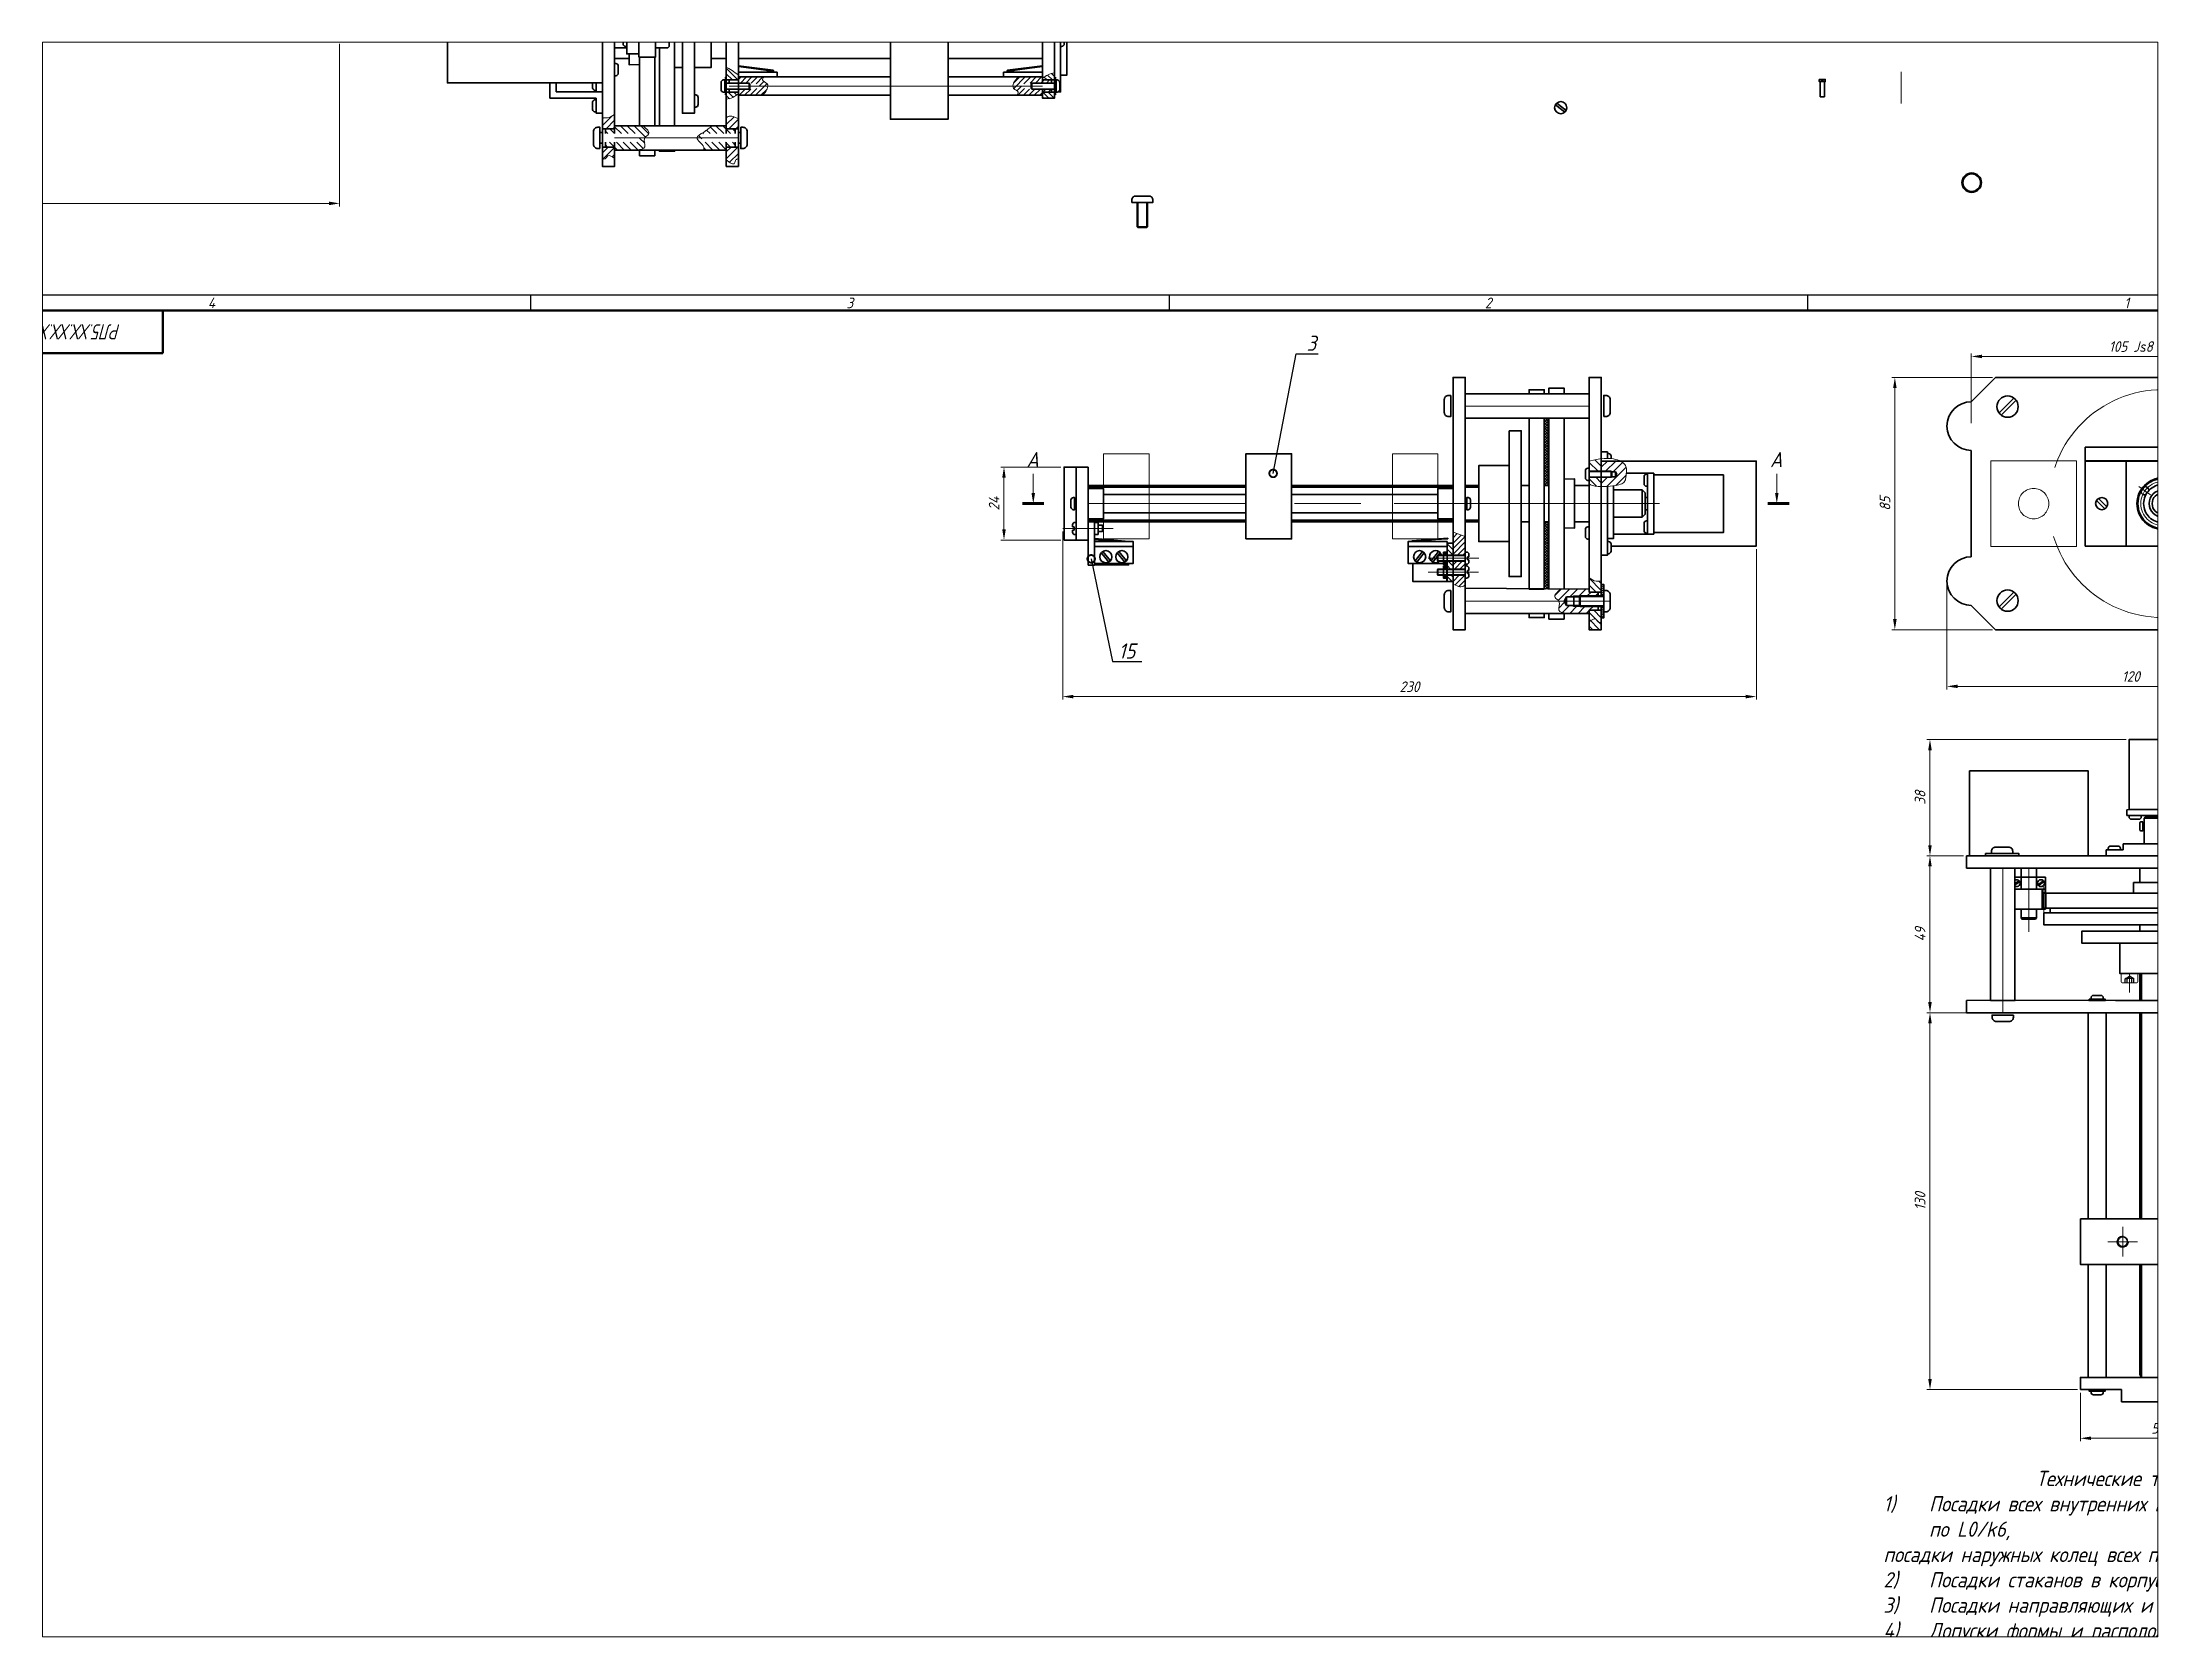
# Paper-space layout 'Лист1' of a CAD drawing. Header units: millimetres. Extents: x -1 to 257, y 0 to 194.
# The model-space entities are those that its viewports show. They can reach past a viewport. Long polylines and large blocks are cut down to what shows.
import ezdxf
from ezdxf import colors
from ezdxf.entities.mleader import LeaderData, LeaderLine
from ezdxf.enums import TextEntityAlignment as Align
from ezdxf.math import Vec2, Vec3

# ---------------------------------------------------------------- set-up
doc = ezdxf.new("R2010")
doc.units = ezdxf.units.MM
for name, pattern in [('AM_ISO02W050', [7.5, 6, -1.5]), ('AM_ISO02W050x2', [3.75, 3, -0.75]), ('AM_ISO08W050', [18, 12, -1.5, 3, -1.5]), ('AM_ISO08W050x2', [9, 6, -0.75, 1.5, -0.75]), ('HIDDEN', [9.525, 6.35, -3.175])]:
    doc.linetypes.add(name, pattern=pattern)
doc.layers.get('0').update_dxf_attribs({"lineweight": 80})
for name, color, linetype, lineweight in [('AM_0', 7, 'Continuous', 35), ('AM_0N', 7, 'Continuous', 15), ('AM_3N', 6, 'AM_ISO02W050', 25), ('AM_4', 3, 'Continuous', 15), ('AM_5', 3, 'Continuous', 15), ('AM_7', 4, 'AM_ISO08W050', 15), ('AM_8', 1, 'Continuous', 15), ('AM_BOR', 7, 'Continuous', 35), ('окружности', 100, 'HIDDEN', 15), ('основные', 7, 'Continuous', 35), ('оч жирные', 7, 'Continuous', 70), ('тонкие', 2, 'Continuous', 15)]:
    doc.layers.add(name, color=color, linetype=linetype, lineweight=lineweight)
doc.layers.add('AM_VIEWS', color=1, linetype='Continuous', lineweight=15, plot=False)
doc.styles.add('ACGOSTTS', font='geniso.shx', dxfattribs={"oblique": 15})
doc.styles.get("Standard").update_dxf_attribs({"font": 'geniso.shx', "oblique": 15})
doc.dimstyles.new('AM_GOST$0', dxfattribs={"dimtxt": 3.5, "dimasz": 3.5, "dimexe": 1, "dimexo": 1, "dimgap": 1.5, "dimtad": 1, "dimtoh": 1, "dimtxsty": 'Standard', "dimcen": 0, "dimclrd": 256, "dimclre": 256, "dimclrt": 2, "dimadec": 0, "dimazin": 2, "dimtp": 0.1, "dimtm": 0.1, "dimtfac": 0.71, "dimtmove": 0, "dimatfit": 3, "dimfxl": 1, "dimtolj": 1, "dimlwd": -1, "dimlwe": -1, "dimarcsym": 1})
pattern_1 = [(45, (-154.8573, 302.5446), (-0.8980256, 0.8980256), [])]
pattern_2 = [(45, (259.2033, 72.2215), (-0.8980256, 0.8980256), [])]
pattern_3 = [(45, (259.2033, 72.22152), (-0.21213203, 0.21213203), [])]
pattern_4 = [(45, (327.60573, 2.7999), (-0.3535534, 0.3535534), [])]
pattern_5 = [(45, (327.6057, 2.7999), (-1.3470384, 1.3470384), [])]
pattern_6 = [(135, (327.6057, 2.7999), (-1.122532, -1.122532), [])]

psp = doc.layouts.new('Лист1')

msp = doc.modelspace()

# ---------------------------------------------------------------- texts
at = {"layer": 'основные', "char_height": 5, "attachment_point": 1}
for insert in [(374.11, 542.452), (618.678, 542.452)]:
    msp.add_mtext('А', dxfattribs=dict(at, insert=insert))
at = {"layer": 'основные', "insert": (651, 207.194), "char_height": 5, "attachment_point": 1}
msp.add_mtext_dynamic_manual_height_columns('\\pxqc;Технические требования\\P\\pi-3,l4,q*,t4;1)^IПосадки всех внутренних колец подшипников на вал по L0/k6,^Jпосадки наружных колец всех подшипников по H7/l0\\P2)^IПосадки стаканов в корпус по H7/k6\\P3)^IПосадки направляющих и стоек в корпус по H8/js7\\P4)^IДопуски формы и расположения поверхностей по ГОСТ 25069-81\\P5)^IВинты ставить на эмаль ХВ-114 жёлтого цвета\\P\\pi0,l0,qc,tz;\\PТехническая характеристика\\P\\pi-3,l4,q*,t4;1)^IСила на выходном звене F = 150Н\\P2)^IСкорость движения выходного звена v = 0.012м/с\\P3)^IХод выходного звена S = 90мм\\P4)^IУсловия эксплуатации по УХЛ4.1', width=179.56457, gutter_width=12.5, heights=[0], dxfattribs=at)

# ---------------------------------------------------------------- blocks, each defined once
blk = doc.blocks.new('GOST_A1_LANDSCAPE')
at = {"layer": 'AM_BOR', "color": 1, "lineweight": 25}
for p, q in [((841, 594), (0, 594)), ((211, 594), (211, 589)), ((421, 594), (421, 589)), ((631, 594), (631, 589))]:
    blk.add_line(p, q, dxfattribs=at)
at = {"layer": 'AM_BOR', "color": 7, "lineweight": 50}
blk.add_line((836, 589), (20, 589), dxfattribs=at)
at = {"layer": 'AM_BOR', "color": 1, "lineweight": 25, "style": 'ACGOSTTS', "oblique": 15}
for s, p in [('4', (106, 591.5)), ('3', (316, 591.5)), ('2', (526, 591.5)), ('1', (736, 591.5))]:
    blk.add_text(s, height=3.5, dxfattribs=at).set_placement(p, align=Align.MIDDLE_CENTER)
blk = doc.blocks.new('GOST_EXT3_L')
at = {"layer": 'AM_BOR', "color": 7, "lineweight": 50}
for p, q in [((0, 0), (70, 0)), ((0, -14), (0, 0)), ((70, 0), (70, -14)), ((70, -14), (0, -14))]:
    blk.add_line(p, q, dxfattribs=at)
at = {"layer": 'AM_BOR', "color": 2, "lineweight": 25, "style": 'ACGOSTTS', "oblique": 15, "width": 0.8}
blk.add_attdef('GEN-TITLE-PARTNO{11.7}', text='', height=5, rotation=180, dxfattribs=at).set_placement((35, -7), align=Align.MIDDLE_CENTER)
blk = doc.blocks.new('*D26')
at = {"layer": 'AM_5', "linetype": 'ByBlock', "transparency": 16777216}
for p, q in [((676.88, 498.96), (676.88, 464.33)), ((797.88, 498.96), (797.88, 464.33)), ((680.38, 465.33), (794.38, 465.33))]:
    blk.add_line(p, q, dxfattribs=at)
at = {"layer": 'AM_5', "transparency": 16777216}
for points in [[(680.38, 465.91), (680.38, 464.75), (676.88, 465.33)], [(794.38, 465.91), (794.38, 464.75), (797.88, 465.33)]]:
    blk.add_solid(points, dxfattribs=at)
at = {"layer": 'Defpoints', "color": 0, "transparency": 16777216}
for p in [(676.88, 499.96), (797.88, 499.96), (797.88, 465.33)]:
    blk.add_point(p, dxfattribs=at)
at = {"layer": 'AM_5', "color": 2, "transparency": 16777216, "insert": (737.38, 468.58), "char_height": 3.5, "attachment_point": 5}
blk.add_mtext('\\A1;120', dxfattribs=at)
blk = doc.blocks.new('*D27')
at = {"layer": 'AM_5', "linetype": 'ByBlock', "transparency": 16777216}
for p, q in [((691.88, 566.96), (658.74, 566.96)), ((659.74, 487.46), (659.74, 563.46)), ((691.88, 483.96), (658.74, 483.96))]:
    blk.add_line(p, q, dxfattribs=at)
at = {"layer": 'AM_5', "transparency": 16777216}
for points in [[(659.16, 563.46), (660.33, 563.46), (659.74, 566.96)], [(659.16, 487.46), (660.33, 487.46), (659.74, 483.96)]]:
    blk.add_solid(points, dxfattribs=at)
at = {"layer": 'Defpoints', "color": 0, "transparency": 16777216}
for p in [(659.74, 566.96), (692.88, 566.96), (692.88, 483.96)]:
    blk.add_point(p, dxfattribs=at)
at = {"layer": 'AM_5', "color": 2, "transparency": 16777216, "insert": (656.49, 525.46), "char_height": 3.5, "attachment_point": 5, "rotation": 90}
blk.add_mtext('\\A1;85', dxfattribs=at)
blk = doc.blocks.new('*D34')
at = {"layer": 'AM_5', "linetype": 'ByBlock', "transparency": 16777216}
for p, q in [((684.88, 551.96), (684.88, 574.89)), ((688.38, 573.89), (786.38, 573.89)), ((789.88, 551.96), (789.88, 574.89))]:
    blk.add_line(p, q, dxfattribs=at)
at = {"layer": 'AM_5', "transparency": 16777216}
for points in [[(688.38, 574.47), (688.38, 573.31), (684.88, 573.89)], [(786.38, 574.47), (786.38, 573.31), (789.88, 573.89)]]:
    blk.add_solid(points, dxfattribs=at)
at = {"layer": 'Defpoints', "color": 0, "transparency": 16777216}
for p in [(789.88, 573.89), (684.88, 550.96), (789.88, 550.96)]:
    blk.add_point(p, dxfattribs=at)
at = {"layer": 'AM_5', "color": 2, "transparency": 16777216, "insert": (737.38, 577.14), "char_height": 3.5, "attachment_point": 5}
blk.add_mtext('\\A1;105 Js8', dxfattribs=at)
blk = doc.blocks.new('*D40')
at = {"layer": 'AM_5', "linetype": 'ByBlock', "transparency": 16777216}
for p, q in [((-79.55, 676.75), (-79.55, 623.25)), ((148.18, 676.75), (148.18, 623.25)), ((144.68, 624.25), (-76.05, 624.25))]:
    blk.add_line(p, q, dxfattribs=at)
at = {"layer": 'AM_5', "transparency": 16777216}
for points in [[(-76.05, 624.83), (-76.05, 623.67), (-79.55, 624.25)], [(144.68, 624.83), (144.68, 623.67), (148.18, 624.25)]]:
    blk.add_solid(points, dxfattribs=at)
at = {"layer": 'Defpoints', "color": 0, "transparency": 16777216}
for p in [(-79.55, 677.75), (148.18, 677.75), (-79.55, 624.25)]:
    blk.add_point(p, dxfattribs=at)
at = {"layer": 'AM_5', "color": 2, "transparency": 16777216, "insert": (34.31, 627.5), "char_height": 3.5, "attachment_point": 5}
blk.add_mtext('\\A1;230', dxfattribs=at)
blk = doc.blocks.new('*D61')
at = {"layer": 'AM_5', "linetype": 'ByBlock', "transparency": 16777216}
for p, q in [((386.02, 516.27), (386.02, 460.96)), ((614.18, 510.46), (614.18, 460.96)), ((610.68, 461.96), (389.52, 461.96))]:
    blk.add_line(p, q, dxfattribs=at)
at = {"layer": 'AM_5', "transparency": 16777216}
for points in [[(389.52, 462.55), (389.52, 461.38), (386.02, 461.96)], [(610.68, 462.55), (610.68, 461.38), (614.18, 461.96)]]:
    blk.add_solid(points, dxfattribs=at)
at = {"layer": 'Defpoints', "color": 0, "transparency": 16777216}
for p in [(386.02, 517.27), (614.18, 511.46), (386.02, 461.96)]:
    blk.add_point(p, dxfattribs=at)
at = {"layer": 'AM_5', "color": 2, "transparency": 16777216, "insert": (500.1, 465.21), "char_height": 3.5, "attachment_point": 5}
blk.add_mtext('\\A1;230', dxfattribs=at)
blk = doc.blocks.new('*D73')
at = {"layer": 'AM_5', "linetype": 'ByBlock', "transparency": 16777216}
for p, q in [((385.45, 537.47), (365.71, 537.47)), ((366.71, 533.97), (366.71, 516.96)), ((385.45, 513.46), (365.71, 513.46))]:
    blk.add_line(p, q, dxfattribs=at)
at = {"layer": 'AM_5', "transparency": 16777216}
for points in [[(366.13, 533.97), (367.29, 533.97), (366.71, 537.47)], [(366.13, 516.96), (367.29, 516.96), (366.71, 513.46)]]:
    blk.add_solid(points, dxfattribs=at)
at = {"layer": 'Defpoints', "color": 0, "transparency": 16777216}
for p in [(386.45, 537.47), (366.71, 513.46), (386.45, 513.46)]:
    blk.add_point(p, dxfattribs=at)
at = {"layer": 'AM_5', "color": 2, "transparency": 16777216, "insert": (363.46, 525.46), "char_height": 3.5, "attachment_point": 5, "rotation": 90}
blk.add_mtext('\\A1;24', dxfattribs=at)
blk = doc.blocks.new('*D91')
at = {"layer": 'AM_5', "linetype": 'ByBlock', "transparency": 16777216}
for p, q in [((720.79, 232.92), (720.79, 216.92)), ((771.79, 232.92), (771.79, 216.92)), ((768.29, 217.92), (724.29, 217.92))]:
    blk.add_line(p, q, dxfattribs=at)
at = {"layer": 'AM_5', "transparency": 16777216}
for points in [[(724.29, 218.51), (724.29, 217.34), (720.79, 217.92)], [(768.29, 218.51), (768.29, 217.34), (771.79, 217.92)]]:
    blk.add_solid(points, dxfattribs=at)
at = {"layer": 'Defpoints', "color": 0, "transparency": 16777216}
for p in [(720.79, 233.92), (771.79, 233.92), (720.79, 217.92)]:
    blk.add_point(p, dxfattribs=at)
at = {"layer": 'AM_5', "color": 2, "transparency": 16777216, "insert": (746.29, 221.17), "char_height": 3.5, "attachment_point": 5}
blk.add_mtext('\\A1;50', dxfattribs=at)
blk = doc.blocks.new('*D92')
at = {"layer": 'AM_5', "linetype": 'ByBlock', "transparency": 16777216}
for p, q in [((682.3, 409.56), (670.3, 409.56)), ((671.3, 406.06), (671.3, 361.45)), ((682.3, 357.95), (670.3, 357.95))]:
    blk.add_line(p, q, dxfattribs=at)
at = {"layer": 'AM_5', "transparency": 16777216}
for points in [[(670.71, 406.06), (671.88, 406.06), (671.3, 409.56)], [(670.71, 361.45), (671.88, 361.45), (671.3, 357.95)]]:
    blk.add_solid(points, dxfattribs=at)
at = {"layer": 'Defpoints', "color": 0, "transparency": 16777216}
for p in [(683.3, 409.56), (671.3, 357.95), (683.3, 357.95)]:
    blk.add_point(p, dxfattribs=at)
at = {"layer": 'AM_5', "color": 2, "transparency": 16777216, "insert": (668.05, 383.76), "char_height": 3.5, "attachment_point": 5, "rotation": 90}
blk.add_mtext('\\A1;49', dxfattribs=at)
blk = doc.blocks.new('*D93')
at = {"layer": 'AM_5', "linetype": 'ByBlock', "transparency": 16777216}
for p, q in [((719.79, 357.95), (670.3, 357.95)), ((671.3, 237.42), (671.3, 354.45)), ((719.79, 233.92), (670.3, 233.92))]:
    blk.add_line(p, q, dxfattribs=at)
at = {"layer": 'AM_5', "transparency": 16777216}
for points in [[(670.71, 354.45), (671.88, 354.45), (671.3, 357.95)], [(670.71, 237.42), (671.88, 237.42), (671.3, 233.92)]]:
    blk.add_solid(points, dxfattribs=at)
at = {"layer": 'Defpoints', "color": 0, "transparency": 16777216}
for p in [(671.3, 357.95), (720.79, 357.95), (720.79, 233.92)]:
    blk.add_point(p, dxfattribs=at)
at = {"layer": 'AM_5', "color": 2, "transparency": 16777216, "insert": (668.05, 295.94), "char_height": 3.5, "attachment_point": 5, "rotation": 90}
blk.add_mtext('\\A1;130', dxfattribs=at)
blk = doc.blocks.new('_DotSmall')
at = {"color": 0, "linetype": 'ByBlock', "const_width": 0.5}
blk.add_lwpolyline([(-0.0625, 0, 1), (0.0625, 0, 1)], format="xyb", close=True, dxfattribs=at)
blk = doc.blocks.new('*D107')
at = {"layer": 'AM_4', "linetype": 'ByBlock', "transparency": 16777216}
for p, q in [((735.8, 447.82), (670.3, 447.82)), ((671.3, 413.06), (671.3, 444.32)), ((682.3, 409.56), (670.3, 409.56))]:
    blk.add_line(p, q, dxfattribs=at)
at = {"layer": 'AM_4', "transparency": 16777216}
for points in [[(670.71, 444.32), (671.88, 444.32), (671.3, 447.82)], [(670.71, 413.06), (671.88, 413.06), (671.3, 409.56)]]:
    blk.add_solid(points, dxfattribs=at)
at = {"layer": 'Defpoints', "color": 0, "transparency": 16777216}
for p in [(671.3, 447.82), (736.8, 447.82), (683.3, 409.56)]:
    blk.add_point(p, dxfattribs=at)
at = {"layer": 'AM_4', "color": 2, "transparency": 16777216, "insert": (668.05, 428.69), "char_height": 3.5, "attachment_point": 5, "rotation": 90}
blk.add_mtext('\\A1;38', dxfattribs=at)

# ---------------------------------------------------------------- dimensions: what is measured, and where the dimension line sits
at = {"layer": 'AM_4'}
dim = msp.add_linear_dim(base=(671.296, 447.817), p1=(683.296, 409.563), p2=(736.796, 447.817), angle=90, text='38', dimstyle='AM_GOST$0', dxfattribs=at)
dim.commit()
dim.dimension.update_dxf_attribs({"geometry": '*D107', "text_midpoint": (668.046, 428.69)})
at = {"layer": 'AM_5'}
for base, p1, p2, text, override, picture, middle in [((-79.554, 624.25), (148.175, 677.75), (-79.554, 677.75), '230', {"dimpost": ''}, '*D40', (34.311, 627.501)), ((789.88, 573.889), (684.88, 550.963), (789.88, 550.963), '<> Js8', {"dimpost": '', "dimtp": 0.1, "dimtm": 0.1, "dimtdec": 3, "dimtzin": 8}, '*D34', (737.38, 577.139)), ((386.016, 461.963), (614.176, 511.463), (386.016, 517.268), '230', {"dimpost": ''}, '*D61', (500.096, 465.214)), ((797.88, 465.33), (676.88, 499.963), (797.88, 499.963), '120', {"dimpost": '', "dimtp": 0.1, "dimtm": 0.1, "dimtdec": 3, "dimtzin": 8}, '*D26', (737.38, 468.58)), ((720.788, 217.922), (771.788, 233.922), (720.788, 233.922), '50', {"dimpost": ''}, '*D91', (746.288, 221.172))]:
    dim = msp.add_linear_dim(base=base, p1=p1, p2=p2, text=text, dimstyle='AM_GOST$0', override=override, dxfattribs=at)
    dim.commit()
    dim.dimension.update_dxf_attribs({"geometry": picture, "text_midpoint": middle})
for base, p1, p2, text, picture, middle in [((659.745, 566.963), (692.88, 483.963), (692.88, 566.963), '85', '*D27', (656.495, 525.463)), ((366.71, 513.46), (386.447, 537.466), (386.447, 513.46), '24', '*D73', (363.46, 525.463))]:
    dim = msp.add_linear_dim(base=base, p1=p1, p2=p2, angle=90, text=text, dimstyle='AM_GOST$0', override={"dimpost": ''}, dxfattribs=at)
    dim.commit()
    dim.dimension.update_dxf_attribs({"geometry": picture, "text_midpoint": middle})
for p1, p2, distance, text, picture, middle in [((683.296, 409.563), (683.296, 357.954), -12, '49', '*D92', (668.046, 383.759)), ((720.788, 233.922), (720.788, 357.954), 49.492, '130', '*D93', (668.046, 295.938))]:
    dim = msp.add_aligned_dim(p1=p1, p2=p2, distance=distance, text=text, dimstyle='AM_GOST$0', override={"dimpost": ''}, dxfattribs=at)
    dim.commit()
    dim.dimension.update_dxf_attribs({"geometry": picture, "text_midpoint": middle})

# ---------------------------------------------------------------- hatches: boundary and pattern name
at = {"layer": 'AM_8'}
h = msp.add_hatch(dxfattribs=at)
h.set_pattern_fill('ANSI31', color=256, scale=0.4, angle=270, style=0)
h.set_pattern_definition([(315, (813.5261, 1023.1611), (0.8980256, 0.8980256), [])])
edge = h.paths.add_edge_path()
edge.add_spline(control_points=[(275.334, 658.554), (276.079, 658.561), (277.528, 659.042), (278.736, 659.852), (279.334, 660.253)], knot_values=[0, 0, 0, 0, 2.2074933, 4.3760865, 4.3760865, 4.3760865, 4.3760865], degree=3, periodic=0)
edge.add_line((279.334, 660.253), (279.334, 660.853))
edge.add_line((279.334, 660.853), (276.334, 660.853))
edge.add_line((276.334, 660.853), (275.334, 660.853))
edge.add_line((275.334, 660.853), (275.334, 658.554))
edge = h.paths.add_edge_path()
edge.add_spline(control_points=[(279.334, 666.419), (279.171, 666.544), (279.007, 666.669), (278.844, 666.793)], knot_values=[23.3816667, 23.3816667, 23.3816667, 23.3816667, 23.8301962, 23.8301962, 23.8301962, 23.8301962], degree=3, periodic=0)
edge.add_line((278.66, 666.797), (275.334, 669.095))
edge.add_line((275.334, 669.095), (275.334, 664.853))
edge.add_line((275.334, 664.853), (276.334, 664.853))
edge.add_line((276.334, 664.853), (279.334, 664.853))
edge.add_line((279.334, 664.853), (279.334, 665.853))
edge.add_line((279.334, 665.853), (279.334, 666.419))
h = msp.add_hatch(dxfattribs=at)
h.set_pattern_fill('ANSI31', color=256, scale=0.1, angle=180, style=0)
h.set_pattern_definition([(225, (813.52612, 1023.16114), (0.2245064, -0.2245064), [])])
h.paths.add_polyline_path([(274.834, 659.853), (275.334, 659.853), (275.334, 661.853), (274.834, 661.853)])
h.paths.add_polyline_path([(274.834, 663.853), (275.334, 663.853), (275.334, 665.853), (274.834, 665.853)])
h = msp.add_hatch(dxfattribs=at)
h.set_pattern_fill('ANSI31', color=256, scale=0.4, angle=180, style=0)
h.set_pattern_definition([(225, (813.5261, 1023.1611), (0.8980256, -0.8980256), [])])
edge = h.paths.add_edge_path()
edge.add_line((279.334, 660.853), (279.334, 659.853))
edge.add_line((279.334, 659.853), (287.223, 659.853))
edge.add_spline(control_points=[(287.223, 659.853), (287.835, 660.452), (288.658, 661.258), (289.006, 662.542), (289.013, 662.853)], knot_values=[0, 0, 0, 0, 2.5956248, 3.4873404, 3.4873404, 3.4873404, 3.4873404], degree=3, periodic=0)
edge.add_line((289.013, 662.853), (286.387, 662.853))
edge.add_line((286.387, 662.853), (285.934, 662.069))
edge.add_line((285.934, 662.069), (284.734, 662.069))
edge.add_line((284.734, 662.069), (284.334, 661.853))
edge.add_line((284.334, 661.853), (279.334, 661.853))
edge.add_line((279.334, 661.853), (279.334, 660.853))
edge = h.paths.add_edge_path()
edge.add_line((279.334, 664.853), (279.334, 663.853))
edge.add_line((279.334, 663.853), (284.334, 663.853))
edge.add_line((284.334, 663.853), (284.734, 663.636))
edge.add_line((284.734, 663.636), (285.934, 663.636))
edge.add_line((285.934, 663.636), (286.387, 662.853))
edge.add_line((286.387, 662.853), (289.013, 662.853))
edge.add_spline(control_points=[(289.013, 662.853), (289.02, 663.133), (288.816, 664.04), (286.86, 664.475), (287.464, 665.492), (287.678, 665.853)], knot_values=[3.4873404, 3.4873404, 3.4873404, 3.4873404, 4.2931573, 6.2339089, 7.297854, 7.297854, 7.297854, 7.297854], degree=3, periodic=0)
edge.add_line((287.678, 665.853), (279.334, 665.853))
edge.add_line((279.334, 665.853), (279.334, 664.853))
h = msp.add_hatch(dxfattribs=at)
h.set_pattern_fill('ANSI31', color=256, scale=0.4, style=0)
h.set_pattern_definition(pattern_1)
edge = h.paths.add_edge_path()
edge.add_line((373.934, 663.636), (374.334, 663.853))
edge.add_line((374.334, 663.853), (379.334, 663.853))
edge.add_line((379.334, 663.853), (379.334, 664.853))
edge.add_line((379.334, 664.853), (379.334, 665.853))
edge.add_line((379.334, 665.853), (371.446, 665.853))
edge.add_spline(control_points=[(371.446, 665.853), (370.834, 665.253), (370.011, 664.448), (369.663, 663.163), (369.656, 662.853)], knot_values=[0, 0, 0, 0, 2.5956248, 3.4873404, 3.4873404, 3.4873404, 3.4873404], degree=3, periodic=0)
edge.add_line((369.656, 662.853), (372.282, 662.853))
edge.add_line((372.282, 662.853), (372.734, 663.636))
edge.add_line((372.734, 663.636), (373.934, 663.636))
edge = h.paths.add_edge_path()
edge.add_line((379.334, 659.853), (379.334, 660.853))
edge.add_line((379.334, 660.853), (379.334, 661.853))
edge.add_line((379.334, 661.853), (374.334, 661.853))
edge.add_line((374.334, 661.853), (373.934, 662.069))
edge.add_line((373.934, 662.069), (372.734, 662.069))
edge.add_line((372.734, 662.069), (372.282, 662.853))
edge.add_line((372.282, 662.853), (369.656, 662.853))
edge.add_spline(control_points=[(369.656, 662.853), (369.649, 662.572), (369.853, 661.666), (371.809, 661.231), (371.205, 660.213), (370.991, 659.853)], knot_values=[3.4873404, 3.4873404, 3.4873404, 3.4873404, 4.2931573, 6.2339089, 7.297854, 7.297854, 7.297854, 7.297854], degree=3, periodic=0)
edge.add_line((370.991, 659.853), (379.334, 659.853))
h = msp.add_hatch(dxfattribs=at)
h.set_pattern_fill('ANSI31', color=256, scale=0.4, angle=90, style=0)
h.set_pattern_definition([(135, (-154.8573, 302.5446), (-0.8980256, -0.8980256), [])])
edge = h.paths.add_edge_path()
edge.add_spline(control_points=[(383.334, 667.152), (382.59, 667.145), (381.141, 666.664), (379.933, 665.854), (379.334, 665.452)], knot_values=[0, 0, 0, 0, 2.2074933, 4.3760865, 4.3760865, 4.3760865, 4.3760865], degree=3, periodic=0)
edge.add_line((379.334, 665.452), (379.334, 664.853))
edge.add_line((379.334, 664.853), (382.334, 664.853))
edge.add_line((382.334, 664.853), (383.334, 664.853))
edge.add_line((383.334, 664.853), (383.334, 667.152))
edge = h.paths.add_edge_path()
edge.add_line((383.334, 660.853), (382.334, 660.853))
edge.add_line((382.334, 660.853), (379.334, 660.853))
edge.add_line((379.334, 660.853), (379.334, 659.853))
edge.add_line((379.334, 659.853), (379.334, 659.287))
edge.add_spline(control_points=[(379.334, 659.287), (379.498, 659.162), (379.661, 659.037), (379.825, 658.913)], knot_values=[23.3816667, 23.3816667, 23.3816667, 23.3816667, 23.8301962, 23.8301962, 23.8301962, 23.8301962], degree=3, periodic=0)
edge.add_line((379.825, 658.913), (383.334, 658.913))
edge.add_line((383.334, 658.913), (383.334, 660.853))
h = msp.add_hatch(dxfattribs=at)
h.set_pattern_fill('ANSI31', color=256, scale=0.4)
h.set_pattern_definition(pattern_1)
h.paths.add_polyline_path([(379.334, 663.853), (382.334, 663.853), (382.334, 664.853), (379.334, 664.853)])
h.paths.add_polyline_path([(382.334, 660.853), (382.334, 661.853), (379.334, 661.853), (379.334, 660.853)])
h = msp.add_hatch(dxfattribs=at)
h.set_pattern_fill('ANSI31', color=256, scale=0.1, style=0)
h.set_pattern_definition([(45, (-154.8573, 302.54457), (-0.2245064, 0.2245064), [])])
h.paths.add_polyline_path([(383.834, 665.853), (383.334, 665.853), (383.334, 663.853), (383.834, 663.853)])
h.paths.add_polyline_path([(383.834, 661.853), (383.334, 661.853), (383.334, 659.853), (383.834, 659.853)])
h = msp.add_hatch(dxfattribs=at)
h.set_pattern_fill('ANSI31', color=256, scale=0.5)
h.set_pattern_definition([(45, (-150.8573, 302.5446), (-1.122532, 1.122532), [])])
edge = h.paths.add_edge_path()
edge.add_spline(control_points=[(279.334, 652.15), (279.103, 652.234), (278.249, 652.545), (276.872, 653.271), (275.79, 652.721), (275.334, 652.49)], knot_values=[0, 0, 0, 0, 0.7450729, 2.7544572, 4.2151555, 4.2151555, 4.2151555, 4.2151555], degree=3, periodic=0)
edge.add_line((275.334, 652.49), (275.334, 648.798))
edge.add_line((275.334, 648.798), (278.334, 648.798))
edge.add_line((278.334, 648.798), (279.334, 648.798))
edge.add_line((279.334, 648.798), (279.334, 652.15))
edge = h.paths.add_edge_path()
edge.add_line((279.334, 642.798), (278.334, 642.798))
edge.add_line((278.334, 642.798), (275.334, 642.798))
edge.add_line((275.334, 642.798), (275.334, 638.548))
edge.add_spline(control_points=[(275.334, 638.548), (276.529, 637.668), (278.195, 636.442), (278.307, 638.696), (279.022, 638.908), (279.334, 639.001)], knot_values=[0, 0, 0, 0, 2.9691103, 4.1410418, 5.0514007, 5.0514007, 5.0514007, 5.0514007], degree=3, periodic=0)
edge.add_line((279.334, 639.001), (279.334, 642.798))
edge = h.paths.add_edge_path()
edge.add_spline(control_points=[(238.605, 653.541), (237.872, 653.026), (236.644, 652.163), (235.191, 652.412), (234.605, 652.513)], knot_values=[0, 0, 0, 0, 2.5517183, 4.2776179, 4.2776179, 4.2776179, 4.2776179], degree=3, periodic=0)
edge.add_line((234.605, 652.513), (234.605, 648.798))
edge.add_line((234.605, 648.798), (235.605, 648.798))
edge.add_line((235.605, 648.798), (238.605, 648.798))
edge.add_line((238.605, 648.798), (238.605, 653.541))
edge = h.paths.add_edge_path()
edge.add_line((238.605, 642.798), (235.605, 642.798))
edge.add_line((235.605, 642.798), (234.605, 642.798))
edge.add_line((234.605, 642.798), (234.605, 638.906))
edge.add_spline(control_points=[(234.605, 638.906), (234.917, 638.851), (235.716, 638.71), (236.542, 640.631), (237.807, 639.61), (238.605, 638.966)], knot_values=[0, 0, 0, 0, 0.8745598, 2.2433555, 4.5836616, 4.5836616, 4.5836616, 4.5836616], degree=3, periodic=0)
edge.add_line((238.605, 638.966), (238.605, 642.798))
h = msp.add_hatch(dxfattribs=at)
h.set_pattern_fill('ANSI31', color=256, scale=0.5, angle=90)
h.set_pattern_definition([(135, (-150.8573, 302.5446), (-1.122532, -1.122532), [])])
edge = h.paths.add_edge_path()
edge.add_spline(control_points=[(248.551, 645.798), (248.836, 646.298), (250.932, 647.234), (249.117, 648.78), (247.921, 649.798)], knot_values=[0, 0, 0, 0, 1.7471492, 5.1168703, 5.1168703, 5.1168703, 5.1168703], degree=3, periodic=0)
edge.add_line((247.921, 649.798), (238.605, 649.798))
edge.add_line((238.605, 649.798), (238.605, 647.223))
edge.add_line((238.605, 647.223), (246.005, 647.223))
edge.add_line((246.005, 647.223), (246.828, 645.798))
edge.add_line((246.828, 645.798), (248.551, 645.798))
edge = h.paths.add_edge_path()
edge.add_spline(control_points=[(246.031, 641.798), (247.163, 641.967), (249.532, 642.319), (248.067, 644.947), (248.551, 645.798)], knot_values=[5.1168703, 5.1168703, 5.1168703, 5.1168703, 7.8372317, 10.8128607, 10.8128607, 10.8128607, 10.8128607], degree=3, periodic=0)
edge.add_line((248.551, 645.798), (246.828, 645.798))
edge.add_line((246.828, 645.798), (246.005, 644.373))
edge.add_line((246.005, 644.373), (238.605, 644.373))
edge.add_line((238.605, 644.373), (238.605, 641.798))
edge.add_line((238.605, 641.798), (246.031, 641.798))
h.paths.add_polyline_path([(238.605, 648.798), (235.605, 648.798), (235.605, 647.223), (238.605, 647.223)])
h.paths.add_polyline_path([(238.605, 644.373), (235.605, 644.373), (235.605, 642.798), (238.605, 642.798)])
edge = h.paths.add_edge_path()
edge.add_line((275.334, 649.798), (270.745, 649.798))
edge.add_spline(control_points=[(270.745, 649.798), (269.885, 649.088), (268.367, 647.836), (265.751, 646.448), (265.702, 645.798)], knot_values=[0, 0, 0, 0, 3.648807, 6.4410116, 6.4410116, 6.4410116, 6.4410116], degree=3, periodic=0)
edge.add_line((265.702, 645.798), (267.112, 645.798))
edge.add_line((267.112, 645.798), (267.934, 647.223))
edge.add_line((267.934, 647.223), (275.334, 647.223))
edge.add_line((275.334, 647.223), (275.334, 649.798))
edge = h.paths.add_edge_path()
edge.add_line((275.334, 644.373), (267.934, 644.373))
edge.add_line((267.934, 644.373), (267.112, 645.798))
edge.add_line((267.112, 645.798), (265.702, 645.798))
edge.add_spline(control_points=[(265.702, 645.798), (265.635, 644.91), (268.057, 643.699), (268, 642.104), (267.989, 641.798)], knot_values=[6.4410116, 6.4410116, 6.4410116, 6.4410116, 10.2548455, 11.1614618, 11.1614618, 11.1614618, 11.1614618], degree=3, periodic=0)
edge.add_line((267.989, 641.798), (275.334, 641.798))
edge.add_line((275.334, 641.798), (275.334, 644.373))
h.paths.add_polyline_path([(278.334, 648.798), (275.334, 648.798), (275.334, 647.223), (278.334, 647.223)])
h.paths.add_polyline_path([(278.334, 644.373), (275.334, 644.373), (275.334, 642.798), (278.334, 642.798)])
h = msp.add_hatch(dxfattribs=at)
h.set_pattern_fill('_U', color=256, scale=0.61, angle=45, style=0, double=1, pattern_type=0)
h.set_pattern_definition([(45, (263.2033, 74.26044), (-0.43133514, 0.43133514), []), (135, (263.2033, 74.26044), (-0.43133514, -0.43133514), [])])
h.paths.add_polyline_path([(544.426, 553.578), (544.426, 531.463), (545.922, 531.463), (545.922, 519.463), (544.426, 519.463), (544.426, 497.349), (545.926, 497.349), (545.926, 553.578)])
h = msp.add_hatch(dxfattribs=at)
h.set_pattern_fill('ANSI31', color=256, scale=0.6, angle=90, style=0)
h.set_pattern_definition([(135, (327.6057, 2.7999), (-1.3470384, -1.3470384), [])])
h.paths.add_polyline_path([(563.176, 540.213), (562.684, 540.159), (561.057, 539.875), (559.176, 539.443), (559.176, 536.11), (563.176, 536.11)])
h.paths.add_polyline_path([(563.176, 534.11), (559.176, 534.11), (559.176, 531.939), (559.658, 531.628), (560.334, 531.397), (561.161, 531.236), (562.098, 531.138), (563.103, 531.093), (563.176, 531.093)])
h = msp.add_hatch(dxfattribs=at)
h.set_pattern_fill('ANSI31', color=256, scale=0.6, style=0)
h.set_pattern_definition(pattern_5)
h.paths.add_polyline_path([(571.383, 537.394), (571.284, 537.712), (571.139, 538.019), (570.945, 538.314), (570.697, 538.596), (570.392, 538.867), (570.028, 539.124), (569.6, 539.369), (569.4, 539.463), (563.176, 539.463), (563.176, 536.11), (566.449, 536.11), (566.676, 535.893), (567.876, 535.893), (568.328, 535.11), (567.876, 534.326), (566.676, 534.326), (566.449, 534.11), (563.176, 534.11), (563.176, 531.093), (564.134, 531.093), (565.148, 531.129), (566.104, 531.192), (566.967, 531.275), (567.734, 531.378), (568.41, 531.5), (568.999, 531.643), (569.506, 531.808), (569.935, 531.996), (570.292, 532.207), (570.58, 532.443), (570.805, 532.702), (570.975, 532.984), (571.099, 533.285), (571.186, 533.603), (571.246, 533.933), (571.286, 534.274), (571.317, 534.623), (571.347, 534.975), (571.382, 535.33), (571.419, 535.684), (571.45, 536.036), (571.469, 536.385), (571.469, 536.729), (571.442, 537.066)])
h = msp.add_hatch(dxfattribs=at)
h.set_pattern_fill('ANSI31', color=256, scale=0.4, style=0)
h.set_pattern_definition(pattern_2)
h.paths.add_polyline_path([(518.447, 514.645), (517.688, 514.908), (516.707, 515.114), (515.857, 515.472), (515.021, 515.736), (514.447, 515.869), (514.447, 508.499), (518.447, 508.499)])
h.paths.add_polyline_path([(517.799, 498.26), (518.447, 498.618), (518.447, 500.175), (518.447, 501.908), (514.447, 501.908), (514.447, 500.944), (514.447, 499.78), (514.447, 499.354), (514.664, 498.983), (516.533, 498.064)])
h = msp.add_hatch(dxfattribs=at)
h.set_pattern_fill('_U', color=256, scale=0.3, angle=45, style=0, pattern_type=0)
h.set_pattern_definition(pattern_3)
h.paths.add_polyline_path([(511.247, 508.499), (512.447, 508.499), (512.447, 509.499), (511.247, 509.499)])
h = msp.add_hatch(dxfattribs=at)
h.set_pattern_fill('ANSI31', color=256, scale=0.4, angle=90, style=0)
h.set_pattern_definition([(135, (259.2033, 72.2215), (-0.8980256, -0.8980256), [])])
h.paths.add_polyline_path([(514.447, 512.47), (512.447, 512.47), (512.447, 508.499), (514.447, 508.499)])
h.paths.add_polyline_path([(514.447, 506.499), (512.447, 506.499), (512.447, 503.908), (514.447, 503.908)])
h.paths.add_polyline_path([(512.447, 499.78), (514.447, 499.78), (514.447, 501.908), (512.447, 501.908), (512.447, 500.944)])
h = msp.add_hatch(dxfattribs=at)
h.set_pattern_fill('_U', color=256, scale=0.3, angle=45, style=0, pattern_type=0)
h.set_pattern_definition(pattern_3)
h.paths.add_polyline_path([(512.447, 505.765), (512.447, 506.499), (511.247, 506.499), (511.247, 505.499), (512.447, 505.499)])
h = msp.add_hatch(dxfattribs=at)
h.set_pattern_fill('_U', color=256, scale=0.3, angle=45, style=0, pattern_type=0)
h.set_pattern_definition(pattern_3)
h.paths.add_polyline_path([(511.247, 504.944), (511.247, 503.908), (512.447, 503.908), (512.447, 504.944)])
h = msp.add_hatch(dxfattribs=at)
h.set_pattern_fill('_U', color=256, scale=0.3, angle=45, style=0, pattern_type=0)
h.set_pattern_definition(pattern_3)
h.paths.add_polyline_path([(511.247, 500.944), (512.447, 500.944), (512.447, 501.908), (511.247, 501.908)])
h = msp.add_hatch(dxfattribs=at)
h.set_pattern_fill('ANSI31', color=256, scale=0.4, style=0)
h.set_pattern_definition(pattern_2)
h.paths.add_polyline_path([(518.447, 504.944), (518.447, 506.499), (514.447, 506.499), (514.447, 503.908), (518.447, 503.908)])
h = msp.add_hatch(dxfattribs=at)
h.set_pattern_fill('ANSI31', color=256, scale=0.5, angle=90, style=0)
h.set_pattern_definition(pattern_6)
edge = h.paths.add_edge_path()
edge.add_spline(control_points=[(563.176, 500.064), (562.59, 499.963), (561.138, 499.714), (559.909, 500.577), (559.176, 501.092)], knot_values=[0, 0, 0, 0, 1.7258996, 4.2776179, 4.2776179, 4.2776179, 4.2776179], degree=3, periodic=0)
edge.add_line((559.176, 501.092), (559.176, 496.349))
edge.add_line((559.176, 496.349), (562.176, 496.349))
edge.add_line((562.176, 496.349), (563.176, 496.349))
edge.add_line((563.176, 496.349), (563.176, 500.064))
edge = h.paths.add_edge_path()
edge.add_line((559.176, 483.963), (563.176, 483.963))
edge.add_line((563.176, 483.963), (563.176, 486.456))
edge.add_spline(control_points=[(563.176, 486.456), (562.865, 486.401), (562.065, 486.261), (561.24, 488.182), (559.974, 487.161), (559.176, 486.517)], knot_values=[0, 0, 0, 0, 0.8745598, 2.2433555, 4.5836616, 4.5836616, 4.5836616, 4.5836616], degree=3, periodic=0)
edge.add_line((559.176, 486.517), (559.176, 483.963))
edge = h.paths.add_edge_path()
edge.add_spline(control_points=[(559.176, 486.517), (559.974, 487.161), (561.24, 488.182), (562.065, 486.261), (562.865, 486.401), (563.176, 486.456)], knot_values=[0, 0, 0, 0, 2.3403061, 3.7091018, 4.5836616, 4.5836616, 4.5836616, 4.5836616], degree=3, periodic=0)
edge.add_line((563.176, 486.456), (563.176, 490.349))
edge.add_line((563.176, 490.349), (562.176, 490.349))
edge.add_line((562.176, 490.349), (559.176, 490.349))
edge.add_line((559.176, 490.349), (559.176, 489.349))
edge.add_line((559.176, 489.349), (559.176, 486.517))
h = msp.add_hatch(dxfattribs=at)
h.set_pattern_fill('ANSI31', color=256, scale=0.6, style=0)
h.set_pattern_definition(pattern_5)
edge = h.paths.add_edge_path()
edge.add_line((562.176, 496.349), (559.176, 496.349))
edge.add_line((559.176, 496.349), (559.176, 497.349))
edge.add_line((559.176, 497.349), (549.936, 497.414))
edge.add_spline(control_points=[(549.936, 497.414), (548.691, 496.373), (546.819, 494.807), (548.947, 493.849), (549.23, 493.349)], knot_values=[0, 0, 0, 0, 3.4667411, 5.2138903, 5.2138903, 5.2138903, 5.2138903], degree=3, periodic=0)
edge.add_line((549.23, 493.349), (550.953, 493.349))
edge.add_line((550.953, 493.349), (551.776, 494.774))
edge.add_line((551.776, 494.774), (553.576, 494.774))
edge.add_line((553.576, 494.774), (554.176, 495.099))
edge.add_line((554.176, 495.099), (562.176, 495.099))
edge.add_line((562.176, 495.099), (562.176, 496.349))
edge = h.paths.add_edge_path()
edge.add_line((562.176, 491.599), (556.216, 491.599))
edge.add_line((556.216, 491.599), (554.176, 491.599))
edge.add_line((554.176, 491.599), (553.576, 491.924))
edge.add_line((553.576, 491.924), (551.776, 491.924))
edge.add_line((551.776, 491.924), (550.953, 493.349))
edge.add_line((550.953, 493.349), (549.23, 493.349))
edge.add_spline(control_points=[(549.23, 493.349), (549.712, 492.497), (548.25, 489.87), (550.619, 489.517), (551.75, 489.349)], knot_values=[5.2138903, 5.2138903, 5.2138903, 5.2138903, 8.1895192, 10.9098806, 10.9098806, 10.9098806, 10.9098806], degree=3, periodic=0)
edge.add_line((551.75, 489.349), (559.176, 489.349))
edge.add_line((559.176, 489.349), (559.176, 490.349))
edge.add_line((559.176, 490.349), (562.176, 490.349))
edge.add_line((562.176, 490.349), (562.176, 491.599))
h = msp.add_hatch(dxfattribs=at)
h.set_pattern_fill('_U', color=256, scale=0.5, angle=45, style=0, pattern_type=0)
h.set_pattern_definition(pattern_4)
h.paths.add_polyline_path([(563.176, 498.849), (563.176, 495.463), (563.976, 495.463), (563.976, 498.849)])
h = msp.add_hatch(dxfattribs=at)
h.set_pattern_fill('ANSI31', color=256, scale=0.5, angle=90, style=0)
h.set_pattern_definition(pattern_6)
edge = h.paths.add_edge_path()
edge.add_line((559.176, 490.349), (559.176, 489.349))
edge.add_line((559.176, 489.349), (559.176, 486.517))
edge.add_spline(control_points=[(559.176, 486.517), (559.974, 487.161), (561.24, 488.182), (562.065, 486.261), (562.865, 486.401), (563.176, 486.456)], knot_values=[0, 0, 0, 0, 2.3403061, 3.7091018, 4.5836616, 4.5836616, 4.5836616, 4.5836616], degree=3, periodic=0)
edge.add_line((563.176, 486.456), (563.176, 490.349))
edge.add_line((563.176, 490.349), (562.176, 490.349))
edge.add_line((562.176, 490.349), (559.176, 490.349))
h = msp.add_hatch(dxfattribs=at)
h.set_pattern_fill('_U', color=256, scale=0.5, angle=45, style=0, pattern_type=0)
h.set_pattern_definition(pattern_4)
h.paths.add_polyline_path([(563.976, 487.849), (563.976, 491.234), (563.176, 491.234), (563.176, 487.849)])
at = {"layer": 'основные'}
h = msp.add_hatch(dxfattribs=at)
h.set_pattern_fill('GRATE', color=256, scale=0.069)
h.set_pattern_definition([(0, (-136.916073, 302.54457), (0, 0.05476875), []), (90, (-136.91607, 302.54457), (-0.219075, 1e-17), [])])
h.paths.add_polyline_path([(253.355, 706.027), (251.855, 706.027), (251.855, 683.413), (252.105, 683.413), (252.105, 680.413), (253.355, 680.413)])
h = msp.add_hatch(dxfattribs=at)
h.set_pattern_fill('AR-CONC', color=256, style=0)
h.paths.add_polyline_path([(248.6, 182.75), (221.1, 182.75), (221.1, 181.254), (248.6, 181.254)])
h.paths.add_polyline_path([(292.1, 182.75), (264.6, 182.75), (264.6, 181.254), (292.1, 181.254)])

# ---------------------------------------------------------------- linework, layer by layer
at = {"layer": 'AM_0'}
for p, q in [((566.676, 535.893), (567.876, 535.893)), ((568.328, 535.11), (567.876, 535.893)), ((567.876, 534.326), (567.876, 535.893)), ((566.676, 534.326), (567.876, 534.326)), ((568.328, 535.11), (567.876, 534.326)), ((550.953, 493.349), (551.776, 494.774)), ((555.976, 494.774), (551.776, 494.774)), ((551.776, 491.924), (551.776, 494.774)), ((554.176, 491.599), (554.176, 495.099)), ((550.953, 493.349), (551.776, 491.924)), ((555.976, 491.924), (551.776, 491.924)), ((701.296, 405.549), (701.296, 398.563)), ((701.296, 405.549), (706.296, 405.549)), ((706.296, 405.563), (706.296, 398.563)), ((709.296, 398.563), (699.233, 398.563)), ((708.296, 397.313), (708.296, 392.313)), ((772.359, 397.313), (708.296, 397.313)), ((709.296, 397.563), (709.296, 392.063)), ((709.421, 397.313), (709.421, 392.313)), ((738.296, 400.752), (738.296, 397.313)), ((754.296, 400.752), (738.296, 400.752)), ((754.296, 397.313), (738.296, 397.313)), ((752.296, 397.313), (740.296, 397.313)), ((709.296, 392.063), (699.233, 392.063)), ((701.296, 392.063), (701.296, 389.142)), ((706.296, 392.063), (701.296, 392.063)), ((706.296, 392.063), (706.296, 389.142)), ((740.296, 392.313), (708.296, 392.313)), ((701.296, 389.142), (701.563, 388.739)), ((706.029, 388.739), (701.563, 388.739)), ((706.296, 389.142), (706.029, 388.739))]:
    msp.add_line(p, q, dxfattribs=at)
at = {"layer": 'AM_0N'}
for p, q in [((734.181, 368.117), (734.181, 370.817)), ((735.431, 370.817), (734.181, 370.817)), ((738.431, 370.817), (735.431, 370.817)), ((739.681, 370.817), (738.431, 370.817)), ((739.681, 368.117), (739.681, 370.817)), ((739.381, 367.817), (734.481, 367.817))]:
    msp.add_line(p, q, dxfattribs=at)
for centre, start, end in [((734.481, 368.117), 180, 270), ((739.381, 368.117), 270, 0)]:
    msp.add_arc(centre, 0.3, start, end, dxfattribs=at)
at = {"layer": 'AM_3N', "linetype": 'AM_ISO02W050x2'}
for p, q in [((735.487, 369.117), (736.931, 369.951)), ((735.487, 367.817), (735.487, 369.117)), ((736.209, 367.817), (736.209, 369.117)), ((738.374, 369.117), (736.931, 369.951)), ((737.652, 367.817), (737.652, 369.117)), ((738.374, 367.817), (738.374, 369.117))]:
    msp.add_line(p, q, dxfattribs=at)
for centre, radius, start, end in [((735.848, 368.653), 0.588, 52.121121, 127.878879), ((736.931, 367.075), 2.166, 70.528779, 109.471221), ((738.013, 368.653), 0.588, 52.121121, 127.878879)]:
    msp.add_arc(centre, radius, start, end, dxfattribs=at)
at = {"layer": 'AM_4'}
for p, q in [((410.832, 624.577), (410.832, 616.272)), ((413.596, 624.577), (413.596, 616.272)), ((566.676, 535.893), (559.176, 535.893)), ((566.676, 534.326), (559.176, 534.326)), ((509.259, 508.283), (518.447, 508.283)), ((509.259, 506.716), (518.447, 506.716)), ((509.259, 503.691), (518.447, 503.691)), ((509.259, 502.124), (518.447, 502.124)), ((554.176, 495.099), (553.576, 494.774)), ((563.126, 495.099), (554.176, 495.099)), ((555.976, 494.774), (563.976, 494.774)), ((554.176, 491.599), (553.576, 491.924)), ((563.126, 491.599), (554.176, 491.599)), ((555.976, 491.924), (563.976, 491.924))]:
    msp.add_line(p, q, dxfattribs=at)
for points in [[(559.176, 539.443), (561.057, 539.875), (562.684, 540.159), (564.081, 540.313), (565.276, 540.357), (566.293, 540.311), (567.159, 540.193), (567.9, 540.023), (568.542, 539.82), (569.106, 539.601), (569.6, 539.369), (570.028, 539.124), (570.392, 538.867), (570.697, 538.596), (570.945, 538.314), (571.139, 538.019), (571.284, 537.712), (571.383, 537.394), (571.442, 537.066), (571.469, 536.729), (571.469, 536.385), (571.45, 536.036), (571.419, 535.684), (571.382, 535.33), (571.347, 534.975), (571.317, 534.623), (571.286, 534.274), (571.246, 533.933), (571.186, 533.603), (571.099, 533.285), (570.975, 532.984), (570.805, 532.702), (570.58, 532.443), (570.292, 532.207), (569.935, 531.996), (569.506, 531.808), (568.999, 531.643), (568.41, 531.5), (567.734, 531.378), (566.967, 531.275), (566.104, 531.192), (565.148, 531.129), (564.134, 531.093), (563.103, 531.093), (562.098, 531.138), (561.161, 531.236), (560.334, 531.397), (559.658, 531.628), (559.176, 531.939)], [(514.447, 516.034), (518.447, 514.645)], [(518.447, 498.618), (517.849, 498.342), (517.373, 498.151), (516.972, 498.051), (516.599, 498.047), (516.207, 498.146), (515.748, 498.353), (515.177, 498.673), (514.447, 499.114)]]:
    msp.add_lwpolyline(points, dxfattribs=at)
msp.add_arc((734.691, 282.607), 1.882, 80.417388, 352.043721, dxfattribs=at)
at = {"layer": 'AM_5'}
for p, q in [((376.344, 535.282), (376.344, 528.963)), ((620.912, 535.282), (620.912, 528.963))]:
    msp.add_line(p, q, dxfattribs=at)
at = {"layer": 'AM_5', "linetype": 'Continuous'}
for points in [[(375.761, 528.963), (376.927, 528.963), (376.344, 525.463)], [(620.329, 528.963), (621.496, 528.963), (620.912, 525.463)]]:
    msp.add_trace(points, dxfattribs=at)
at = {"layer": 'AM_7'}
for p, q in [((238.605, 677.913), (352.334, 677.913)), ((348.334, 677.913), (379.334, 677.913)), ((276.334, 662.853), (348.334, 662.853)), ((348.334, 662.853), (379.334, 662.853)), ((238.605, 645.798), (279.334, 645.798)), ((559.176, 557.578), (518.447, 557.578)), ((445.447, 525.463), (394.447, 525.463)), ((446.31, 525.463), (445.447, 525.463)), ((582.369, 525.463), (461.31, 525.463)), ((559.176, 493.349), (518.447, 493.349)), ((746.296, 421.985), (746.296, 413.563)), ((695.233, 405.563), (695.233, 357.954)), ((703.796, 400.563), (703.796, 384.563)), ((708.764, 399.48), (708.796, 388.563)), ((708.796, 399.48), (708.796, 388.813)), ((746.294, 386.817), (746.294, 384.817)), ((746.294, 370.817), (746.293, 361.954)), ((746.293, 357.954), (746.29, 290.107)), ((729.293, 322.454), (729.29, 290.107)), ((729.289, 275.107), (729.285, 237.922)), ((746.289, 275.107), (746.288, 237.849))]:
    msp.add_line(p, q, dxfattribs=at)
at = {"layer": 'AM_7', "linetype": 'AM_ISO08W050x2'}
for p, q in [((661.815, 667.503), (661.815, 657.153)), ((739.967, 531.124), (743.832, 528.363)), ((402.635, 517.268), (386.016, 517.268)), ((506.259, 507.499), (522.878, 507.499)), ((506.259, 502.908), (522.805, 502.908)), ((547.953, 493.349), (566.176, 493.349)), ((703.796, 400.563), (703.796, 405.549)), ((746.296, 405.563), (746.296, 397.313)), ((736.931, 370.817), (736.931, 364.571)), ((734.691, 277.725), (734.691, 287.489)), ((729.809, 282.607), (739.573, 282.607))]:
    msp.add_line(p, q, dxfattribs=at)
at = {"layer": 'AM_7'}
msp.add_circle((747.88, 525.463), 7.25, dxfattribs=at)
at = {"layer": 'окружности'}
for points in [[(399.447, 541.848), (414.447, 541.848), (414.447, 513.848), (399.447, 513.848)], [(494.447, 541.848), (509.447, 541.848), (509.447, 513.848), (494.447, 513.848)], [(691.28, 539.563), (719.48, 539.563), (719.48, 511.363), (691.28, 511.363)]]:
    msp.add_lwpolyline(points, close=True, dxfattribs=at)
for centre, radius in [((747.88, 525.463), 37.5), ((705.38, 525.463), 5)]:
    msp.add_circle(centre, radius, dxfattribs=at)
at = {"layer": 'основные'}
for p, q in [((348.334, 651.913), (348.334, 691.913)), ((246.605, 680.413), (246.605, 683.413)), ((252.105, 683.413), (252.105, 680.413)), ((329.334, 683.913), (329.334, 651.913)), ((238.605, 680.413), (242.605, 680.413)), ((246.605, 680.413), (238.605, 680.413)), ((238.605, 677.913), (238.605, 675.413)), ((238.605, 675.413), (242.605, 675.413)), ((238.605, 675.413), (242.605, 675.413)), ((246.605, 675.413), (246.605, 672.413)), ((256.105, 680.413), (252.105, 680.413)), ((252.105, 672.413), (252.105, 675.413)), ((252.105, 675.413), (256.105, 675.413)), ((256.105, 680.413), (256.605, 679.913)), ((256.105, 675.413), (256.605, 675.913)), ((256.605, 675.913), (256.605, 679.913)), ((238.605, 668.266), (238.605, 669.266)), ((246.605, 672.413), (252.105, 672.413)), ((290.814, 668.028), (279.334, 669.518)), ((290.883, 668.022), (290.814, 668.028)), ((290.883, 667.478), (290.883, 668.022)), ((367.785, 668.022), (367.855, 668.028)), ((367.785, 667.478), (367.785, 668.022)), ((367.855, 668.028), (379.334, 669.518)), ((219.352, 660.913), (219.352, 663.913)), ((232.605, 660.913), (232.605, 663.913)), ((275.363, 663.853), (274.834, 663.853)), ((274.834, 663.853), (282.834, 663.853)), ((275.363, 661.853), (274.834, 661.853)), ((282.834, 661.853), (274.834, 661.853)), ((276.334, 664.853), (275.334, 664.853)), ((279.334, 664.853), (276.334, 664.853)), ((276.334, 664.853), (276.334, 663.853)), ((276.334, 660.853), (276.334, 661.853)), ((279.334, 664.853), (279.334, 663.853)), ((279.334, 660.853), (279.334, 661.853)), ((282.834, 663.853), (282.834, 661.853)), ((283.061, 663.636), (282.834, 663.853)), ((282.834, 663.636), (282.834, 663.853)), ((282.834, 662.069), (282.834, 663.636)), ((282.834, 661.853), (282.834, 662.069)), ((282.834, 661.853), (283.061, 662.069)), ((283.061, 663.636), (283.061, 662.069)), ((288.881, 667.478), (288.881, 667.667)), ((289.481, 667.478), (288.881, 667.478)), ((289.481, 667.667), (289.481, 667.478)), ((369.187, 667.667), (369.187, 667.478)), ((369.187, 667.478), (369.787, 667.478)), ((369.787, 667.478), (369.787, 667.667)), ((375.834, 663.853), (375.608, 663.636)), ((375.608, 662.069), (375.608, 663.636)), ((375.608, 662.069), (375.834, 661.853)), ((375.834, 661.853), (375.834, 663.853)), ((375.834, 663.853), (383.834, 663.853)), ((375.834, 663.853), (375.834, 663.636)), ((375.834, 663.636), (375.834, 662.069)), ((375.834, 662.069), (375.834, 661.853)), ((383.834, 661.853), (375.834, 661.853)), ((379.334, 664.853), (382.334, 664.853)), ((379.334, 664.853), (379.334, 663.853)), ((379.334, 660.853), (379.334, 661.853)), ((382.334, 664.853), (382.334, 663.853)), ((382.334, 664.853), (383.334, 664.853)), ((382.334, 660.853), (382.334, 661.853)), ((383.306, 663.853), (383.834, 663.853)), ((383.306, 661.853), (383.834, 661.853)), ((635.154, 664.322), (636.554, 664.322)), ((635.154, 664.322), (635.154, 659.322)), ((635.704, 664.722), (635.704, 665.022)), ((636.004, 664.722), (635.704, 664.722)), ((636.004, 665.022), (636.004, 664.722)), ((636.554, 664.322), (636.554, 659.322)), ((232.605, 660.913), (219.352, 660.913)), ((232.605, 660.913), (234.605, 660.913)), ((276.334, 660.853), (275.334, 660.853)), ((279.334, 660.853), (276.334, 660.853)), ((379.334, 660.853), (382.334, 660.853)), ((382.334, 660.853), (383.334, 660.853)), ((551.159, 654.244), (548.076, 656.699)), ((551.588, 654.785), (548.502, 657.234)), ((636.554, 659.322), (635.154, 659.322)), ((234.605, 647.548), (233.805, 647.548)), ((235.605, 648.798), (234.605, 648.798)), ((278.334, 648.798), (279.334, 648.798)), ((279.334, 647.548), (280.134, 647.548)), ((329.334, 651.913), (348.334, 651.913)), ((234.605, 644.048), (233.805, 644.048)), ((235.605, 642.798), (234.605, 642.798)), ((278.334, 642.798), (279.334, 642.798)), ((279.334, 644.048), (280.134, 644.048)), ((410.464, 624.577), (410.464, 616.577)), ((413.964, 616.577), (413.964, 624.577)), ((410.464, 616.577), (413.964, 616.577)), ((410.464, 616.577), (410.832, 616.272)), ((410.832, 616.272), (413.596, 616.272)), ((413.596, 616.272), (413.964, 616.577)), ((698.92, 560.186), (694.009, 555.299)), ((694.715, 554.59), (699.625, 559.478)), ((514.447, 542.523), (514.447, 541.523)), ((514.447, 538.523), (514.447, 539.523)), ((566.449, 536.11), (559.176, 536.11)), ((566.449, 534.11), (566.449, 536.11)), ((566.676, 535.893), (566.449, 536.11)), ((566.676, 534.326), (566.676, 535.893)), ((722.38, 539.463), (722.38, 511.463)), ((773.38, 539.463), (722.38, 539.463)), ((735.88, 539.463), (735.88, 511.463)), ((394.447, 530.909), (446.31, 530.909)), ((461.31, 530.909), (514.447, 530.909)), ((518.447, 530.909), (522.876, 530.909)), ((536.876, 531.463), (539.426, 531.463)), ((544.426, 531.463), (545.922, 531.463)), ((545.926, 530.963), (545.926, 519.963)), ((550.926, 530.963), (550.926, 519.963)), ((554.415, 531.463), (554.415, 519.463)), ((564.449, 534.11), (559.176, 534.11)), ((559.176, 534.11), (566.449, 534.11)), ((565.176, 515.408), (565.176, 531.131)), ((566.449, 534.11), (566.676, 534.326)), ((571.396, 535.463), (578.43, 535.463)), ((576.615, 529.963), (576.615, 520.963)), ((578.43, 515.408), (578.43, 535.463)), ((578.43, 535.463), (580.43, 535.463)), ((580.43, 535.463), (580.43, 515.408)), ((559.176, 525.463), (559.176, 522.963)), ((728.811, 523.743), (726.066, 526.475)), ((726.772, 527.184), (729.517, 524.452)), ((389.747, 517.768), (389.247, 517.768)), ((389.247, 516.768), (389.747, 516.768)), ((389.747, 516.768), (389.747, 517.768)), ((394.447, 520.018), (446.31, 520.018)), ((396.447, 515.03), (396.447, 514.76)), ((461.31, 520.018), (514.447, 520.018)), ((518.447, 520.018), (522.876, 520.018)), ((539.426, 519.463), (536.876, 519.463)), ((544.426, 519.463), (545.922, 519.463)), ((559.176, 515.817), (559.176, 516.817)), ((567.176, 515.408), (578.43, 515.408)), ((578.43, 515.408), (580.43, 515.408)), ((407.927, 513.001), (396.447, 513.965)), ((399.447, 508.404), (398.722, 509.318)), ((399.257, 509.744), (401.712, 506.661)), ((401.171, 506.231), (399.447, 508.404)), ((406.429, 506.231), (403.981, 509.318)), ((404.516, 509.744), (406.971, 506.661)), ((406.594, 512.99), (405.994, 512.99)), ((407.996, 512.995), (407.927, 513.001)), ((407.996, 512.995), (407.996, 512.995)), ((500.898, 513.244), (500.967, 513.249)), ((500.898, 512.971), (500.898, 513.244)), ((500.967, 513.249), (512.684, 514.042)), ((504.378, 509.744), (501.923, 506.661)), ((502.3, 512.99), (502.9, 512.99)), ((502.464, 506.231), (504.913, 509.318)), ((509.637, 509.744), (507.182, 506.661)), ((507.723, 506.231), (509.259, 508.167)), ((509.447, 508.404), (510.172, 509.318)), ((512.684, 514.042), (512.707, 513.839)), ((519.647, 507.999), (519.147, 507.999)), ((519.147, 507.999), (519.147, 506.999)), ((565.176, 508.463), (563.176, 508.463)), ((565.176, 508.463), (565.176, 511.463)), ((722.38, 511.463), (773.38, 511.463)), ((722.38, 511.463), (773.38, 511.463)), ((519.147, 506.999), (519.647, 506.999)), ((519.647, 503.444), (519.147, 503.444)), ((519.147, 503.444), (519.147, 502.444)), ((519.147, 502.444), (519.647, 502.444)), ((556.216, 495.099), (555.976, 494.774)), ((555.976, 494.774), (555.976, 491.924)), ((556.216, 495.099), (563.976, 495.099)), ((556.216, 495.099), (556.216, 491.599)), ((562.176, 496.349), (563.176, 496.349)), ((563.176, 495.463), (563.976, 495.463)), ((698.92, 496.337), (694.009, 491.449)), ((694.715, 490.74), (699.625, 495.628)), ((556.216, 491.599), (555.976, 491.924)), ((556.216, 491.599), (563.976, 491.599)), ((562.176, 490.349), (563.176, 490.349)), ((563.176, 491.234), (563.976, 491.234)), ((736.096, 424.755), (738.012, 424.817)), ((736.096, 422.817), (736.096, 424.755)), ((746.296, 424.817), (751.496, 424.817)), ((742.546, 422.817), (736.096, 422.817)), ((739.996, 421.617), (737.596, 421.617)), ((741.296, 420.065), (741.296, 420.765)), ((741.296, 420.065), (741.796, 420.065)), ((741.296, 418.465), (741.296, 420.065)), ((741.296, 417.765), (741.296, 418.465)), ((741.296, 418.465), (741.796, 418.465)), ((742.396, 422.563), (741.796, 421.963)), ((741.796, 418.465), (741.796, 421.963)), ((741.796, 421.963), (748.296, 421.963)), ((741.796, 413.563), (741.796, 418.465)), ((750.196, 422.817), (742.22, 422.817)), ((742.396, 422.563), (744.296, 422.563)), ((744.296, 422.563), (744.296, 422.817)), ((744.296, 422.563), (748.296, 422.563)), ((748.296, 422.563), (748.296, 422.817)), ((750.196, 422.563), (748.296, 422.563)), ((748.296, 421.963), (750.796, 421.963)), ((734.796, 411.563), (729.296, 411.563)), ((729.296, 411.563), (729.296, 409.563)), ((732.446, 412.763), (731.446, 412.763)), ((757.796, 413.563), (734.796, 413.563)), ((734.796, 413.563), (734.796, 411.563)), ((737.596, 413.563), (757.796, 413.563)), ((683.296, 409.563), (683.296, 405.563)), ((689.696, 409.563), (695.013, 409.563)), ((694.296, 409.563), (716.315, 409.563)), ((694.296, 405.549), (701.296, 405.549)), ((695.013, 409.563), (703.796, 409.563)), ((713.296, 405.563), (706.296, 405.563)), ((713.296, 405.563), (734.296, 405.563)), ((716.315, 409.563), (723.296, 409.563)), ((728.296, 409.563), (725.296, 409.563)), ((725.58, 409.563), (731.163, 409.563)), ((767.013, 405.563), (728.089, 405.563)), ((728.296, 409.563), (766.154, 409.563)), ((734.296, 409.563), (732.73, 409.563)), ((740.296, 405.563), (740.296, 400.752)), ((752.296, 405.563), (740.296, 405.563)), ((746.296, 405.563), (750.796, 405.563)), ((699.233, 402.563), (709.296, 402.563)), ((700.669, 401.34), (699.233, 400.445)), ((699.233, 400.006), (700.853, 401.016)), ((706.775, 400.053), (708.606, 401.394)), ((706.996, 399.752), (706.775, 400.053)), ((708.839, 401.103), (706.996, 399.752)), ((708.209, 392.063), (708.209, 398.563)), ((708.796, 397.563), (708.796, 397.063)), ((709.296, 402.563), (709.296, 398.563)), ((709.296, 397.563), (709.296, 398.563)), ((710.796, 390.817), (710.796, 392.313)), ((740.296, 392.316), (738.296, 392.317)), ((701.296, 389.142), (706.296, 389.142)), ((740.296, 386.817), (740.296, 384.817)), ((740.295, 370.817), (740.294, 361.954)), ((740.901, 370.817), (740.901, 361.954)), ((683.296, 361.954), (776.4, 362.113)), ((683.296, 361.954), (683.296, 357.954)), ((732.293, 361.954), (740.294, 361.954)), ((740.294, 361.954), (760.293, 361.954)), ((695.233, 357.954), (683.296, 357.954)), ((776.407, 357.954), (695.233, 357.954)), ((732.293, 357.954), (740.294, 357.954)), ((752.295, 357.954), (736.294, 357.954)), ((740.294, 357.954), (740.291, 290.107)), ((740.901, 357.954), (740.901, 290.107)), ((740.29, 275.107), (740.288, 238.922)), ((740.901, 275.107), (740.901, 237.922)), ((734.938, 237.922), (759.364, 237.922)), ((736.288, 237.922), (736.788, 237.922)), ((736.788, 237.922), (741.788, 237.922)), ((739.995, 237.922), (736.788, 237.922)), ((740.288, 238.922), (740.901, 237.922)), ((734.287, 233.922), (720.788, 233.922)), ((734.283, 229.922), (734.287, 233.922)), ((737.783, 229.922), (754.793, 229.922))]:
    msp.add_line(p, q, dxfattribs=at)
for points in [[(238.605, 644.373), (238.605, 636.413), (234.605, 636.413), (234.605, 719.413), (238.605, 719.413), (238.605, 647.223)], [(275.334, 644.373), (275.334, 636.413), (279.334, 636.413), (279.334, 719.413), (275.334, 719.413), (275.334, 647.223)], [(253.355, 680.413), (253.355, 706.027)], [(253.355, 706.027), (253.355, 680.413)], [(258.355, 706.027), (258.355, 649.798)], [(232.605, 691.913), (232.605, 701.913), (234.605, 701.913), (234.605, 653.913), (232.605, 653.913), (232.605, 658.913)], [(379.334, 665.452), (379.334, 696.913), (383.334, 696.913), (383.334, 658.913), (379.334, 658.913), (379.334, 660.407)], [(383.334, 660.913), (383.334, 694.913)], [(384.538, 694.913), (385.334, 694.913), (385.334, 660.913), (384.538, 660.913)], [(243.366, 671.913), (238.605, 671.913), (238.605, 683.913), (243.366, 683.913)], [(260.905, 668.913), (258.355, 668.913), (258.355, 686.913), (260.905, 686.913)], [(264.905, 686.913), (270.355, 686.913), (270.355, 668.913), (264.905, 668.913)], [(348.334, 683.913), (379.334, 683.913), (379.334, 671.913), (348.334, 671.913)], [(253.355, 675.413), (253.355, 649.798)], [(253.355, 649.798), (253.355, 675.413)], [(246.855, 672.413), (246.855, 669.913), (243.366, 669.884), (243.366, 673.413)], [(246.855, 649.798), (246.855, 672.413)], [(251.855, 672.413), (251.855, 649.798)], [(251.855, 649.798), (251.855, 672.413)], [(275.334, 671.913), (270.355, 671.913)], [(329.334, 671.913), (279.334, 671.913)], [(290.733, 667.478), (290.733, 667.768), (283.538, 668.702), (279.334, 669.248)], [(367.936, 667.478), (367.936, 667.768), (375.131, 668.702), (379.334, 669.248)], [(232.605, 658.913), (217.352, 658.913), (217.352, 663.913)], [(231.405, 663.913), (231.405, 662.937)], [(329.334, 659.853), (279.334, 659.853), (279.334, 665.853), (329.334, 665.853)], [(348.334, 665.853), (379.334, 665.853), (379.334, 664.853)], [(379.334, 660.853), (379.334, 659.853), (348.334, 659.853)], [(235.605, 647.223), (235.605, 648.798), (238.605, 648.798), (238.605, 647.223)], [(238.605, 647.223), (238.605, 649.798), (275.334, 649.798), (275.334, 647.223)], [(275.334, 647.223), (275.334, 648.798), (278.334, 648.798), (278.334, 647.223)], [(238.605, 644.373), (238.605, 642.798), (235.605, 642.798), (235.605, 644.373)], [(275.334, 644.373), (275.334, 641.798), (238.605, 641.798), (238.605, 644.373)], [(251.855, 641.798), (251.855, 639.913), (246.855, 639.913), (246.855, 641.798)], [(258.355, 641.798), (258.355, 641.413), (253.355, 641.413), (253.355, 641.798)], [(278.334, 644.373), (278.334, 642.798), (275.334, 642.798), (275.334, 644.373)], [(514.447, 539.523), (514.447, 566.963), (518.447, 566.963), (518.447, 494.774)], [(563.176, 495.099), (563.176, 566.963), (559.176, 566.963), (559.176, 496.349)], [(684.88, 558.963), (692.88, 566.963), (781.88, 566.963), (789.88, 558.963)], [(544.426, 561.578), (544.426, 562.945), (539.426, 562.945), (539.426, 561.578)], [(550.926, 561.578), (550.926, 563.463), (545.926, 563.463), (545.926, 561.578)], [(539.426, 553.578), (539.426, 497.349)], [(544.426, 553.578), (544.426, 527.963)], [(544.426, 527.963), (544.426, 553.578)], [(545.926, 553.578), (545.926, 530.963)], [(545.926, 530.963), (545.926, 553.578)], [(550.926, 530.963), (550.926, 553.578)], [(684.88, 507.963), (684.88, 542.963)], [(518.447, 491.924), (518.447, 483.963), (514.447, 483.963), (514.447, 539.523)], [(565.176, 531.131), (565.176, 508.463), (563.176, 508.463), (563.176, 542.463), (565.176, 542.463), (565.176, 540.353)], [(580.43, 511.463), (614.176, 511.463), (614.176, 539.463), (563.176, 539.463)], [(563.176, 539.463), (563.176, 511.463)], [(446.31, 531.463), (394.447, 531.463), (394.447, 519.463), (446.31, 519.463)], [(464.447, 531.463), (461.31, 531.463)], [(514.447, 531.463), (464.447, 531.463)], [(522.876, 531.463), (518.447, 531.463)], [(554.415, 531.463), (554.415, 533.567), (550.926, 533.545), (550.926, 530.963)], [(554.415, 519.463), (559.176, 519.463), (559.176, 531.463), (554.415, 531.463)], [(567.176, 531.303), (567.176, 513.936), (565.176, 513.936), (565.176, 531.131)], [(394.447, 522.463), (394.447, 528.463)], [(399.447, 528.463), (446.31, 528.463)], [(446.31, 522.463), (399.447, 522.463)], [(461.31, 528.463), (509.447, 528.463)], [(509.447, 522.463), (461.31, 522.463)], [(514.447, 528.463), (514.447, 522.463)], [(544.426, 522.963), (544.426, 497.349)], [(544.426, 497.349), (544.426, 522.963)], [(577.615, 527.436), (578.43, 527.436), (578.43, 523.436), (577.615, 523.436)], [(397.647, 518.322), (399.109, 518.322), (399.297, 518.106), (399.297, 516.539), (399.109, 516.322), (399.109, 518.322), (399.109, 516.322), (397.647, 516.322)], [(461.31, 519.463), (464.447, 519.463)], [(464.447, 519.463), (514.447, 519.463)], [(518.447, 519.463), (522.876, 519.463)], [(545.926, 519.963), (545.926, 497.349)], [(545.926, 497.349), (545.926, 519.963)], [(550.926, 497.349), (550.926, 519.963)], [(550.926, 519.963), (550.926, 517.463), (554.415, 517.435), (554.415, 519.463)], [(406.294, 512.99), (406.294, 512.99), (400.65, 513.292), (396.42, 513.698)], [(397.647, 505.765), (409.247, 505.765), (409.247, 512.99), (396.447, 512.99), (396.447, 505.765)], [(396.447, 512.99), (396.499, 505.272), (407.687, 505.272), (407.687, 505.765)], [(396.447, 505.765), (409.247, 505.765), (409.247, 511.365), (396.447, 511.365), (396.447, 505.765)], [(511.247, 505.765), (499.647, 505.765), (499.647, 512.99), (512.447, 512.99), (512.447, 505.765)], [(511.247, 505.765), (499.647, 505.765), (499.647, 511.365), (512.447, 511.365), (512.447, 505.765)], [(501.048, 512.99), (501.048, 512.99), (508.659, 513.607), (512.707, 513.839)], [(512.447, 512.99), (512.395, 499.78), (501.207, 499.78), (501.207, 505.765)], [(518.447, 506.499), (509.447, 506.499), (509.259, 506.716), (509.259, 508.283), (509.447, 508.499), (509.447, 506.499), (509.447, 508.499), (518.447, 508.499)], [(566.376, 511.463), (566.376, 510.488)], [(566.376, 511.463), (580.43, 511.463)], [(518.447, 501.908), (509.447, 501.908), (509.259, 502.124), (509.259, 503.691), (509.447, 503.908), (509.447, 501.908), (509.447, 503.908), (518.447, 503.908)], [(559.176, 496.349), (559.176, 497.349), (518.447, 497.636), (518.447, 491.924)], [(562.176, 495.099), (562.176, 496.349), (559.176, 496.349), (559.176, 496.349)], [(563.176, 495.099), (563.176, 498.849), (563.976, 498.849), (563.976, 487.849), (563.176, 487.849), (563.176, 491.599)], [(518.447, 491.924), (518.447, 489.349), (559.176, 489.349), (559.176, 490.349)], [(539.426, 489.349), (539.426, 487.944), (544.426, 487.944), (544.426, 489.349)], [(545.926, 489.349), (545.926, 487.463), (550.926, 487.463), (550.926, 489.349)], [(559.176, 490.349), (559.176, 490.349), (562.176, 490.349), (562.176, 491.599)], [(559.176, 489.349), (559.176, 483.963), (563.176, 483.963), (563.176, 491.599)], [(789.88, 491.963), (789.88, 491.963), (781.88, 483.963), (692.88, 483.963), (684.88, 491.963)], [(738.013, 424.817), (736.796, 424.817), (736.796, 447.817), (755.796, 447.817), (755.796, 424.817), (738.013, 424.817)], [(695.013, 409.563), (683.296, 409.563)], [(683.296, 405.563), (694.77, 405.563)], [(699.233, 392.063), (699.233, 361.954), (691.233, 361.954), (691.233, 405.549), (699.233, 405.549), (699.233, 392.063)], [(700.552, 409.563), (696.58, 409.563)], [(725.296, 409.563), (722.296, 409.563)], [(729.296, 409.563), (727.296, 409.563), (725.58, 409.563)], [(722.687, 386.817), (708.795, 386.817), (708.795, 390.817), (740.296, 390.817)], [(767.256, 386.817), (708.796, 386.817), (708.796, 390.817), (772.359, 390.817)], [(740.295, 380.817), (721.294, 380.817), (721.294, 384.817), (722.687, 384.817)], [(768.271, 384.817), (771.294, 384.817), (771.294, 380.817), (721.294, 380.817), (721.294, 384.817), (766.553, 384.817)], [(740.296, 386.817), (725.886, 386.817)], [(725.892, 384.817), (740.296, 384.817)], [(734.181, 370.817), (733.793, 370.817), (733.793, 380.817), (740.295, 380.817)], [(740.295, 370.817), (739.681, 370.817)], [(725.293, 357.954), (683.296, 357.954)], [(723.297, 290.107), (723.296, 357.954), (726.664, 357.954)], [(725.832, 357.954), (729.289, 357.954), (729.289, 290.107)], [(725.293, 237.922), (723.297, 237.922), (723.297, 275.107)], [(729.289, 275.107), (729.289, 237.922), (727.293, 237.922)], [(727.293, 237.922), (720.788, 237.922), (720.788, 233.922)], [(728.938, 237.922), (734.938, 237.922)], [(734.283, 229.922), (737.783, 229.922)]]:
    msp.add_lwpolyline(points, dxfattribs=at)
for points in [[(264.905, 701.913), (264.905, 653.913), (260.905, 653.913), (260.905, 701.913)], [(183.605, 691.913), (234.605, 691.913), (234.605, 663.913), (183.605, 663.913)], [(329.334, 691.913), (348.334, 691.913), (348.334, 651.913), (329.334, 651.913)], [(385.334, 689.413), (387.334, 689.413), (387.334, 666.413), (385.334, 666.413)], [(242.605, 682.413), (246.605, 682.413), (246.605, 673.413), (242.605, 673.413)], [(246.605, 683.413), (252.105, 683.413), (252.105, 672.413), (246.605, 672.413)], [(292.134, 667.478), (279.334, 667.478), (279.334, 665.853), (292.134, 665.853)], [(366.534, 667.478), (379.334, 667.478), (379.334, 665.853), (366.534, 665.853)], [(634.854, 665.022), (636.854, 665.022), (636.854, 664.322), (634.854, 664.322)], [(559.162, 561.578), (518.447, 561.578), (518.447, 553.578), (559.162, 553.578)], [(539.426, 553.578), (544.426, 553.578), (544.426, 497.349), (539.426, 497.349)], [(532.876, 549.463), (532.876, 501.463), (536.876, 501.463), (536.876, 549.463)], [(722.38, 539.563), (773.134, 539.563), (773.134, 544.003), (722.38, 544.003)], [(394.447, 537.466), (394.447, 513.46), (386.447, 513.46), (386.447, 537.466)], [(394.447, 537.466), (390.447, 537.466), (390.447, 513.46), (394.447, 513.46)], [(446.31, 513.848), (461.329, 513.848), (461.329, 541.848), (446.31, 541.848)], [(532.876, 537.963), (532.876, 512.963), (522.876, 512.963), (522.876, 537.963)], [(399.447, 530.463), (399.447, 520.463), (394.447, 520.463), (394.447, 530.463)], [(514.447, 530.463), (514.447, 520.463), (509.447, 520.463), (509.447, 530.463)], [(567.176, 529.963), (576.615, 529.963), (577.615, 528.963), (577.615, 521.963), (576.615, 520.963), (567.176, 520.963)], [(603.43, 534.963), (603.43, 515.963), (580.43, 515.963), (580.43, 534.963)], [(396.447, 519.463), (394.447, 519.463), (394.447, 505.225), (396.447, 505.225)], [(397.647, 515.268), (396.447, 515.268), (396.447, 519.268), (397.647, 519.268)], [(409.247, 512.99), (396.447, 512.99), (396.447, 511.365), (409.247, 511.365)], [(499.647, 512.99), (512.447, 512.99), (512.447, 511.365), (499.647, 511.365)], [(511.247, 509.499), (512.447, 509.499), (512.447, 505.499), (511.247, 505.499)], [(512.447, 512.47), (514.447, 512.47), (514.447, 499.78), (512.447, 499.78)], [(511.247, 504.944), (512.447, 504.944), (512.447, 500.944), (511.247, 500.944)], [(684.296, 437.563), (723.296, 437.563), (723.296, 409.563), (684.296, 409.563)], [(689.513, 410.363), (700.513, 410.363), (700.513, 409.563), (689.513, 409.563)], [(709.421, 397.313), (772.359, 397.313), (772.359, 392.313), (709.421, 392.313)], [(733.793, 380.817), (758.793, 380.817), (758.793, 370.817), (733.793, 370.817)], [(723.626, 362.398), (723.626, 361.954), (728.96, 361.954), (728.96, 362.398)], [(720.79, 290.107), (771.79, 290.107), (771.79, 275.107), (720.79, 275.107)], [(723.626, 233.867), (723.626, 233.422), (728.96, 233.422), (728.96, 233.867)]]:
    msp.add_lwpolyline(points, close=True, dxfattribs=at)
for points in [[(241.405, 678.413), (241.405, 679.113, -0.4142136), (242.205, 679.913), (242.605, 679.913), (242.605, 675.913), (242.205, 675.913, -0.4142136), (241.405, 676.713), (241.405, 678.413)], [(386.534, 677.413), (386.534, 676.713, -0.4142136), (385.734, 675.913), (385.334, 675.913), (385.334, 679.913), (385.734, 679.913, -0.4142136), (386.534, 679.113), (386.534, 677.413)], [(239.805, 667.766), (239.805, 667.066, -0.4142136), (239.005, 666.266), (238.605, 666.266), (238.605, 670.266), (239.005, 670.266, -0.4142136), (239.805, 669.466), (239.805, 667.766)], [(231.405, 662.937), (231.405, 662.237, 0.4142136), (232.205, 661.437), (232.605, 661.437), (232.605, 663.913)], [(273.634, 663.353), (273.634, 664.053, -0.4142136), (274.434, 664.853), (274.834, 664.853), (274.834, 660.853), (274.434, 660.853, -0.4142136), (273.634, 661.653), (273.634, 663.353)], [(385.034, 662.353), (385.034, 661.653, -0.4142136), (384.234, 660.853), (383.834, 660.853), (383.834, 664.853), (384.234, 664.853, -0.4142136), (385.034, 664.053), (385.034, 662.353)], [(231.405, 655.843), (231.405, 655.143, 0.4142136), (232.205, 654.343), (232.605, 654.343), (232.605, 658.343), (232.205, 658.343, 0.4142136), (231.405, 657.543), (231.405, 655.843)], [(266.105, 658.442), (266.105, 659.142, 0.4142136), (265.305, 659.942), (264.905, 659.942), (264.905, 655.942), (265.305, 655.942, 0.4142136), (266.105, 656.742), (266.105, 658.442)], [(557.976, 535.61), (557.976, 536.31, -0.4142136), (558.776, 537.11), (559.176, 537.11), (559.176, 533.11), (558.776, 533.11, -0.4142136), (557.976, 533.91), (557.976, 535.61)], [(565.176, 540.353), (565.176, 541.939), (565.576, 541.939, -0.4142136), (566.376, 541.139), (566.376, 540.299)], [(577.23, 532.652), (577.23, 531.952, 0.4142136), (578.03, 531.152), (578.43, 531.152), (578.43, 535.152), (578.03, 535.152, 0.4142136), (577.23, 534.352), (577.23, 532.652)], [(388.747, 525.963), (388.747, 526.663, -0.4142136), (389.547, 527.463), (389.947, 527.463), (389.947, 523.463), (389.547, 523.463, -0.4142136), (388.747, 524.263), (388.747, 525.963)], [(520.147, 524.963), (520.147, 524.263, -0.4142136), (519.347, 523.463), (518.947, 523.463), (518.947, 527.463), (519.347, 527.463, -0.4142136), (520.147, 526.663), (520.147, 524.963)], [(389.247, 516.768), (389.247, 516.068, 0.4142136), (390.047, 515.268), (390.447, 515.268), (390.447, 519.268), (390.047, 519.268, 0.4142136), (389.247, 518.468), (389.247, 517.768)], [(557.976, 515.317), (557.976, 514.617, 0.4142136), (558.776, 513.817), (559.176, 513.817), (559.176, 517.817), (558.776, 517.817, 0.4142136), (557.976, 517.017), (557.976, 515.317)], [(577.23, 518.275), (577.23, 518.975, -0.4142136), (578.03, 519.775), (578.43, 519.775), (578.43, 515.775), (578.03, 515.775, -0.4142136), (577.23, 516.575), (577.23, 518.275)], [(519.647, 507.999), (519.647, 508.699, 0.4142136), (518.847, 509.499), (518.447, 509.499), (518.447, 505.499), (518.847, 505.499, 0.4142136), (519.647, 506.299), (519.647, 506.999)], [(566.376, 511.488), (566.376, 512.188, 0.4142136), (565.576, 512.988), (565.176, 512.988), (565.176, 508.988), (565.576, 508.988, 0.4142136), (566.376, 509.788), (566.376, 511.488)], [(566.376, 510.488), (566.376, 509.788, -0.4142136), (565.576, 508.988), (565.176, 508.988), (565.176, 511.463)], [(519.647, 503.444), (519.647, 504.144, 0.4142136), (518.847, 504.944), (518.447, 504.944), (518.447, 500.944), (518.847, 500.944, 0.4142136), (519.647, 501.744), (519.647, 502.444)], [(738.296, 421.617), (737.596, 421.617, -0.4142136), (736.796, 422.417), (736.796, 422.817), (740.796, 422.817), (740.796, 422.417, -0.4142136), (739.996, 421.617), (739.296, 421.617)], [(731.446, 412.763), (730.746, 412.763, 0.4142136), (729.946, 411.963), (729.946, 411.563), (733.946, 411.563), (733.946, 411.963, 0.4142136), (733.146, 412.763), (732.446, 412.763)], [(726.793, 363.654), (727.493, 363.654, -0.4142136), (728.293, 362.854), (728.293, 362.454), (724.293, 362.454), (724.293, 362.854, -0.4142136), (725.093, 363.654), (726.793, 363.654)], [(725.793, 363.654), (725.093, 363.654, 0.4142136), (724.293, 362.854), (724.293, 362.454)], [(724.293, 362.454), (724.293, 362.854, -0.4142136), (725.093, 363.654), (725.793, 363.654)], [(728.293, 362.454), (728.293, 362.854, 0.4142136), (727.493, 363.654), (725.793, 363.654)], [(726.793, 363.654), (727.493, 363.654, -0.4142136), (728.293, 362.854), (728.293, 362.454)], [(725.793, 232.222), (725.093, 232.222, -0.4142136), (724.293, 233.022), (724.293, 233.422), (728.293, 233.422), (728.293, 233.022, -0.4142136), (727.493, 232.222), (725.793, 232.222)], [(725.793, 232.222), (725.093, 232.222, -0.4142136), (724.293, 233.022), (724.293, 233.422), (728.293, 233.422), (728.293, 233.022, -0.4142136), (727.493, 232.222), (725.793, 232.222)], [(725.793, 232.222), (725.093, 232.222, -0.4142136), (724.293, 233.022), (724.293, 233.422)], [(724.293, 233.422), (724.293, 233.022, 0.4142136), (725.093, 232.222), (726.793, 232.222)], [(726.793, 232.222), (727.493, 232.222, 0.4142136), (728.293, 233.022), (728.293, 233.422)], [(728.293, 233.422), (728.293, 233.022, -0.4142136), (727.493, 232.222), (726.793, 232.222)]]:
    msp.add_lwpolyline(points, format="xyb", dxfattribs=at)
for points in [[(233.805, 642.298), (233.105, 642.298, -0.4142136), (231.705, 643.698), (231.705, 647.898, -0.4142136), (233.105, 649.298), (233.805, 649.298)], [(280.134, 649.298), (280.834, 649.298, -0.4142136), (282.234, 647.898), (282.234, 643.698, -0.4142136), (280.834, 642.298), (280.134, 642.298)], [(408.714, 624.577), (408.714, 625.277, -0.4142136), (410.114, 626.677), (414.314, 626.677, -0.4142136), (415.714, 625.277), (415.714, 624.577)], [(513.647, 561.078), (512.947, 561.078, 0.4142136), (511.547, 559.678), (511.547, 555.478, 0.4142136), (512.947, 554.078), (513.647, 554.078)], [(563.976, 554.078), (564.676, 554.078, 0.4142136), (566.076, 555.478), (566.076, 559.678, 0.4142136), (564.676, 561.078), (563.976, 561.078)], [(513.647, 496.849), (512.947, 496.849, 0.4142136), (511.547, 495.449), (511.547, 491.249, 0.4142136), (512.947, 489.849), (513.647, 489.849)], [(563.976, 489.849), (564.676, 489.849, 0.4142136), (566.076, 491.249), (566.076, 495.449, 0.4142136), (564.676, 496.849), (563.976, 496.849)], [(741.296, 420.765), (741.296, 417.765), (740.796, 417.765, -0.4142136), (740.296, 418.265), (740.296, 420.265, -0.4142136), (740.796, 420.765)], [(691.513, 410.355), (691.513, 411.055, -0.4142136), (692.913, 412.455), (697.113, 412.455, -0.4142136), (698.513, 411.055), (698.513, 410.355)], [(698.733, 357.154), (698.733, 356.454, -0.4142136), (697.333, 355.054), (693.133, 355.054, -0.4142136), (691.733, 356.454), (691.733, 357.154)]]:
    msp.add_lwpolyline(points, format="xyb", close=True, dxfattribs=at)
for centre, radius in [((549.83, 655.738), 2), ((685.022, 631.068), 3.2), ((685.022, 631.068), 2.9), ((696.817, 557.388), 3.5), ((747.88, 525.463), 8.5), ((747.88, 525.463), 8.2), ((747.88, 525.463), 6.3), ((747.88, 525.463), 4.5), ((747.88, 525.463), 3.5), ((727.791, 525.463), 2), ((400.204, 507.99), 2), ((405.476, 507.99), 2), ((503.417, 507.99), 2), ((696.817, 493.538), 3.5), ((707.801, 400.573), 1.15), ((734.691, 282.607), 1.6)]:
    msp.add_circle(centre, radius, dxfattribs=at)
for centre, radius, start, end in [((289.181, 667.667), 0.3, 360, 180), ((369.487, 667.667), 0.3, 360, 180), ((684.88, 550.963), 8, 90, 270), ((741.984, 529.682), 1.375, 194.519506, 282.1834), ((741.984, 529.682), 1.375, 6.640427, 94.304321), ((508.676, 507.99), 2, 14.761727, 311.823708), ((684.88, 499.963), 8, 90, 270), ((699.792, 400.573), 1.15, 240.947596, 119.052404)]:
    msp.add_arc(centre, radius, start, end, dxfattribs=at)
at = {"layer": 'оч жирные'}
for p, q in [((379.844, 525.463), (372.844, 525.463)), ((624.943, 525.463), (617.943, 525.463))]:
    msp.add_line(p, q, dxfattribs=at)
at = {"layer": 'тонкие'}
for points in [[(275.334, 669.095), (276.501, 668.586), (277.918, 667.502), (279.334, 666.419)], [(379.825, 658.913), (379.661, 659.037), (379.498, 659.162), (379.334, 659.287)]]:
    msp.add_open_spline(points, degree=3, dxfattribs=at)
for points in [[(287.223, 659.853), (288.797, 661.917), (288.797, 663.614), (287.305, 664.856), (287.678, 665.853)], [(371.446, 665.853), (369.872, 663.789), (369.872, 662.091), (371.363, 660.849), (370.991, 659.853)], [(238.605, 653.541), (236.327, 652.392), (234.605, 652.513)], [(247.921, 649.798), (249.812, 647.008), (248.551, 645.798), (248.551, 642.822), (246.031, 641.798)], [(270.745, 649.798), (267.813, 647.626), (265.702, 645.798), (267.93, 642.703), (267.989, 641.798)], [(275.334, 652.49), (276.71, 652.981), (278.638, 652.414), (279.334, 652.15)], [(238.605, 638.966), (236.448, 639.873), (235.48, 638.906), (234.605, 638.906)], [(275.334, 638.548), (278.109, 637.49), (278.524, 638.586), (279.334, 639.001)], [(559.176, 501.092), (561.454, 499.943), (563.176, 500.064)], [(549.936, 497.414), (547.97, 494.559), (549.23, 493.349), (549.23, 490.373), (551.75, 489.349)], [(559.176, 486.517), (561.333, 487.424), (562.301, 486.456), (563.176, 486.456)]]:
    msp.add_spline(points, degree=3, dxfattribs=at)
for points in [[(379.334, 665.452), (379.933, 665.854), (381.141, 666.664), (382.59, 667.145), (383.334, 667.152)], [(279.334, 660.253), (278.736, 659.852), (277.528, 659.042), (276.079, 658.561), (275.334, 658.554)]]:
    msp.add_open_spline(points, degree=3, knots=[0, 0, 0, 0, 2.1685932, 4.3760865, 4.3760865, 4.3760865, 4.3760865], dxfattribs=at)

# ---------------------------------------------------------------- block references
at = {"layer": 'основные', "lineweight": 0}
msp.add_blockref('GOST_A1_LANDSCAPE', (0, 0), dxfattribs=at)
msp.add_blockref('GOST_EXT3_L', (20, 589), dxfattribs=at).add_auto_attribs({'GEN-TITLE-PARTNO{11.7}': 'РЛ5.ХХ.ХХ.ХХ.ХХ.ВО'})

msp.set_redraw_order([(e.dxf.handle, doc.entitydb.next_handle()) for e in msp.query("TEXT MTEXT ATTDEF DIMENSION ARC_DIMENSION")])  # texts and dimensions are drawn at this point

# ---------------------------------------------------------------- leaders
at = {"layer": 'AM_4'}
ml = msp.add_multileader_mtext('Standard', dxfattribs=at)
ml.set_content('3', color=256)
ml.set_leader_properties()
ml.set_arrow_properties(name='DOTSMALL')
ml.build(insert=Vec2(0, 0))
ml.multileader.update_dxf_attribs({"text_left_attachment_type": 6, "text_right_attachment_type": 6, "arrow_head_size": 5})
ctx = ml.context
ctx.base_point, ctx.char_height, ctx.arrow_head_size, ctx.plane_origin = Vec3(464.251, 574.737), 5, 5, Vec3(455.237, 535.397)
ctx.left_attachment, ctx.right_attachment = 6, 6
notes = []
notes.append((ctx, [(0, (1, 1, 0), (462.806, 574.737), (1, 0), 1.445, [(0, [(455.237, 535.397)], 0, [])])]))
ctx.mtext.insert, ctx.mtext.flow_direction = Vec3(466.251, 580.737), 5
ml = msp.add_multileader_mtext('Standard', dxfattribs=at)
ml.set_content('15', color=256)
ml.set_leader_properties()
ml.set_arrow_properties(name='DOTSMALL')
ml.build(insert=Vec2(0, 0))
ml.multileader.update_dxf_attribs({"text_left_attachment_type": 6, "text_right_attachment_type": 6, "dogleg_length": 0, "arrow_head_size": 5})
ctx = ml.context
ctx.base_point, ctx.char_height, ctx.arrow_head_size, ctx.plane_origin = Vec3(402.391, 473.46), 5, 5, Vec3(395.379, 507.29)
ctx.left_attachment, ctx.right_attachment = 6, 6
notes.append((ctx, [(0, (1, 1, 0), (402.391, 473.46), (1, 0), 0, [(0, [(395.379, 507.29)], 0, [])])]))
ctx.mtext.insert, ctx.mtext.flow_direction = Vec3(404.391, 479.46), 5
ml = msp.add_multileader_mtext('Standard', dxfattribs=at)
ml.set_content('16', color=256)
ml.set_leader_properties()
ml.set_arrow_properties(name='DOTSMALL')
ml.build(insert=Vec2(0, 0))
ml.multileader.update_dxf_attribs({"text_left_attachment_type": 6, "text_right_attachment_type": 6, "dogleg_length": 0, "arrow_head_size": 5})
ctx = ml.context
ctx.base_point, ctx.char_height, ctx.arrow_head_size, ctx.plane_origin = Vec3(812.983, 377.515), 5, 5, Vec3(750.262, 376.44)
ctx.left_attachment, ctx.right_attachment = 6, 6
notes.append((ctx, [(0, (1, 1, 0), (812.983, 377.515), (1, 0), 0, [(0, [(750.262, 376.44)], 0, [])])]))
ctx.mtext.insert, ctx.mtext.flow_direction = Vec3(814.983, 383.515), 5
for ctx, leaders in notes:
    for number, flags, end, landing, length, lines in leaders:
        leader = LeaderData()
        leader.index, (leader.has_last_leader_line, leader.has_dogleg_vector, leader.attachment_direction) = number, flags
        leader.last_leader_point, leader.dogleg_vector, leader.dogleg_length = Vec3(end), Vec3(landing), length
        for number, points, colour, breaks in lines:
            line = LeaderLine()
            line.index, line.vertices, line.color, line.breaks = number, Vec3.list(points), colors.encode_raw_color(colour), breaks
            leader.lines.append(line)
        ctx.leaders.append(leader)

# ---------------------------------------------------------------- viewports
at = {"layer": 'AM_VIEWS', "view_target_point": (179.95, 259.794)}
psp.add_viewport(center=(128.1, 96.86), size=(257.89, 194.4429), view_center_point=(218.349, 155.16), view_height=524.6257, dxfattribs=at)

doc.saveas('drawing.dxf')
